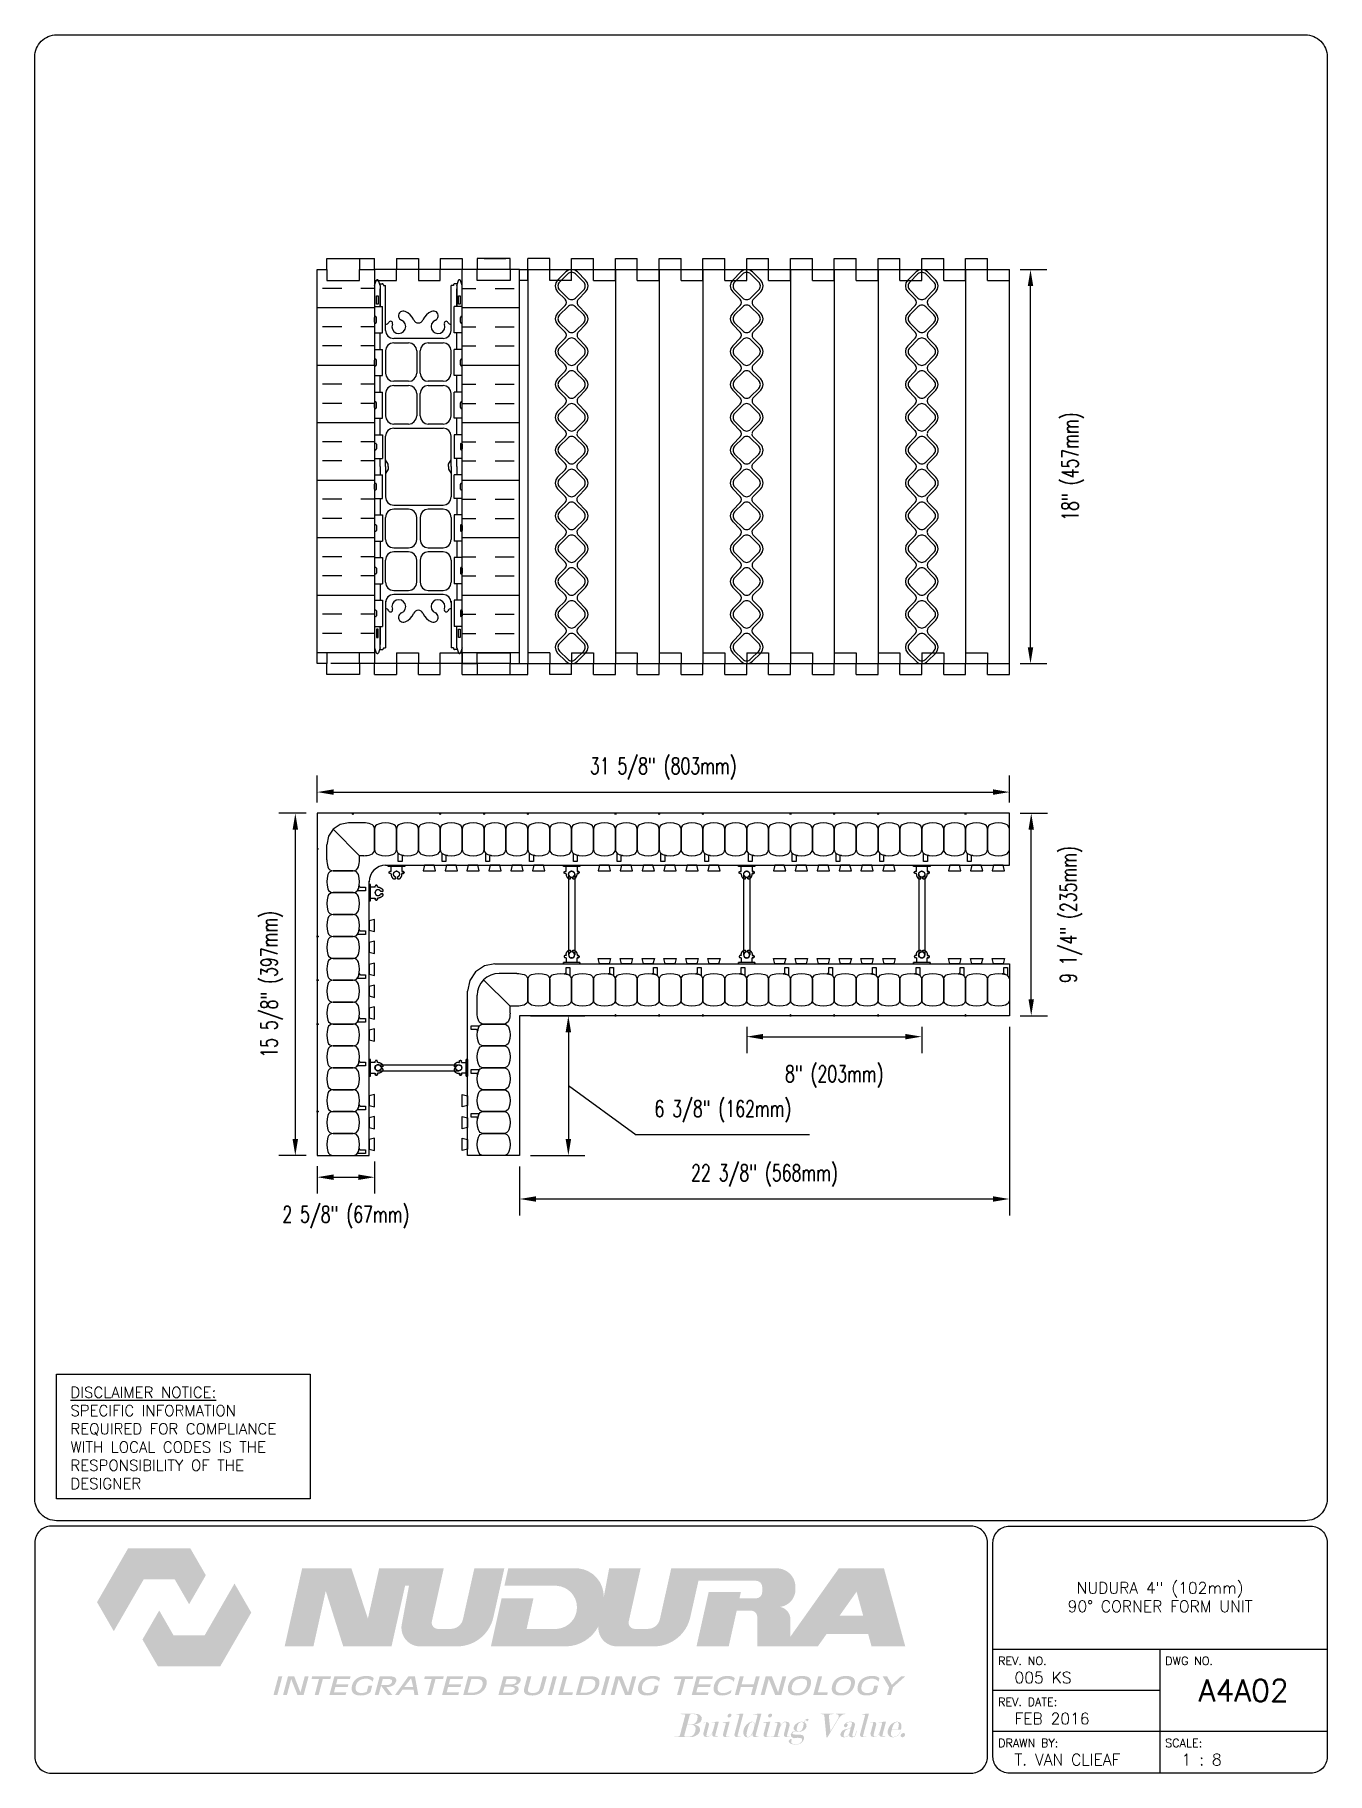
# Paper-space layout 'A4A02' of a CAD drawing. Header units: inches. Extents: x 0.42 to 7.8, y 0.49 to 10.41.
# The model-space entities are those that its viewports show. They can reach past a viewport. Long polylines and large blocks are cut down to what shows.
import ezdxf
from ezdxf.enums import TextEntityAlignment as Align

# ---------------------------------------------------------------- set-up
doc = ezdxf.new("R2010")
doc.units = ezdxf.units.IN
doc.header["$MEASUREMENT"] = 0
doc.linetypes.add('DASHED2', pattern=[0.375, 0.25, -0.125])
for name, color, linetype in [('HATCH', 12, 'Continuous'), ('line25', 2, 'Continuous'), ('LINE3', 3, 'Continuous'), ('LINE50', 5, 'Continuous'), ('LINE8', 8, 'Continuous'), ('LINE9', 9, 'Continuous'), ('LOGO', 7, 'Continuous'), ('TBK_LINE65', 3, 'Continuous'), ('TBK_TEXT', 4, 'Continuous'), ('TEXT', 4, 'Continuous')]:
    doc.layers.add(name, color=color, linetype=linetype)
doc.styles.add('DIM', font='romans.shx', dxfattribs={"width": 0.7})
doc.styles.add('ROMANS', font='romans.shx', dxfattribs={"height": 0.75})
doc.dimstyles.new('ext_8', dxfattribs={"dimscale": 8, "dimtxt": 0.09375, "dimasz": 0.09375, "dimexe": 0.09375, "dimexo": 0.0625, "dimgap": 0.0625, "dimtad": 1, "dimdec": 4, "dimzin": 3, "dimdsep": 46, "dimlunit": 4, "dimtxsty": 'DIM', "dimcen": 0.09, "dimdle": 0.09375, "dimclrt": 4, "dimadec": 0, "dimazin": 0, "dimtfac": 1, "dimtdec": 4, "dimtmove": 2, "dimatfit": 3, "dimfxl": 0, "dimfrac": 2, "dimtolj": 1, "dimtzin": 0, "dimarcsym": 0})

psp = doc.layouts.new('A4A02')

# ---------------------------------------------------------------- texts
at = {"layer": 'TBK_TEXT', "color": 7, "style": 'ROMANS'}
for s, p in [('REV. NO.', (5.9215, 1.107)), ('DWG NO.', (6.876, 1.107)), ('REV. DATE:', (5.9215, 0.8726)), ('DRAWN BY:', (5.9215, 0.6382)), ('SCALE:', (6.876, 0.6382))]:
    psp.add_text(s, height=0.04688, dxfattribs=at).set_placement(p)
at = {"layer": 'TEXT', "insert": (0.6237, 2.6948), "char_height": 0.0625, "width": 1.41371, "attachment_point": 1, "style": 'ROMANS'}
psp.add_mtext('{\\Fromans.shx|c1;\\LDISCLAIMER NOTICE:\\l\\PSPECIFIC INFORMATION REQUIRED FOR COMPLIANCE WITH LOCAL CODES IS THE RESPONSIBILITY OF THE DESIGNER}', dxfattribs=at)

msp = doc.modelspace()

# ---------------------------------------------------------------- texts
at = {"layer": 'TEXT', "color": 4, "insert": (158.07534, 50.43596), "char_height": 0.75, "attachment_point": 5, "style": 'DIM'}
msp.add_mtext('\\A1;6 3/8" (162mm)', dxfattribs=at)

# ---------------------------------------------------------------- blocks, each defined once
blk = doc.blocks.new('TITLEBLOCK-Tag')
at = {"style": 'ROMANS'}
for tag, height, p in [('TITLE_LINE_1', 0.065, (0.927, -0.1328)), ('TITLE_LINE_2', 0.065, (0.9294, -0.2258)), ('CENTRE-LINE-3', 0.065, (0.927, -0.3246)), ('TITLE_LINE_4', 0.065, (0.927, -0.4299)), ('TITLE_LINE_5', 0.065, (0.927, -0.526)), ('DWG', 0.125, (1.4043, -0.9102))]:
    blk.add_attdef(tag, text='', height=height, dxfattribs=at).set_placement(p, align=Align.MIDDLE_CENTER)
for tag, p in [('LATEST_REVISION', (0.0954, -0.8366)), ('REVISION_DATE', (0.0954, -1.071)), ('DRAWN_BY', (0.0954, -1.3053)), ('SCALE', (1.0499, -1.3053))]:
    blk.add_attdef(tag, text='', height=0.065, dxfattribs=at).set_placement(p, align=Align.MIDDLE_LEFT)
blk = doc.blocks.new('*D12')
at = {"layer": 'Defpoints', "color": 0}
for p in [(171.162, 65.018), (139.537, 64.049), (171.162, 64.049)]:
    blk.add_point(p, dxfattribs=at)
at = {"layer": 'TEXT', "color": 0, "lineweight": -2}
for p, q in [((139.537, 64.549), (139.537, 65.768)), ((171.162, 64.549), (171.162, 65.768)), ((140.287, 65.018), (170.412, 65.018))]:
    blk.add_line(p, q, dxfattribs=at)
at = {"layer": 'TEXT', "color": 0}
for points in [[(140.287, 65.143), (140.287, 64.893), (139.537, 65.018)], [(170.412, 65.143), (170.412, 64.893), (171.162, 65.018)]]:
    blk.add_solid(points, dxfattribs=at)
at = {"layer": 'TEXT', "color": 4, "insert": (155.35, 66.09), "char_height": 0.75, "attachment_point": 5, "style": 'DIM'}
blk.add_mtext('\\A1;31 5/8" (803mm)', dxfattribs=at)
blk = doc.blocks.new('*D13')
at = {"layer": 'Defpoints', "color": 0}
for p in [(159.162, 54.799), (167.162, 54.799), (167.162, 53.847)]:
    blk.add_point(p, dxfattribs=at)
at = {"layer": 'TEXT', "color": 0, "lineweight": -2}
for p, q in [((159.162, 54.299), (159.162, 53.097)), ((167.162, 54.299), (167.162, 53.097)), ((159.912, 53.847), (166.412, 53.847))]:
    blk.add_line(p, q, dxfattribs=at)
at = {"layer": 'TEXT', "color": 0}
for points in [[(159.912, 53.972), (159.912, 53.722), (159.162, 53.847)], [(166.412, 53.972), (166.412, 53.722), (167.162, 53.847)]]:
    blk.add_solid(points, dxfattribs=at)
at = {"layer": 'TEXT', "color": 4, "insert": (163.162, 52.025), "char_height": 0.75, "attachment_point": 5, "style": 'DIM'}
blk.add_mtext('\\A1;8" (203mm)', dxfattribs=at)
blk = doc.blocks.new('*D14')
at = {"layer": 'Defpoints', "color": 0}
for p in [(142.162, 48.645), (139.537, 48.426), (142.162, 47.428)]:
    blk.add_point(p, dxfattribs=at)
at = {"layer": 'TEXT', "color": 0, "lineweight": -2}
for p, q in [((139.537, 47.926), (139.537, 46.678)), ((142.162, 48.145), (142.162, 46.678)), ((140.287, 47.428), (141.412, 47.428))]:
    blk.add_line(p, q, dxfattribs=at)
at = {"layer": 'TEXT', "color": 0}
for points in [[(140.287, 47.553), (140.287, 47.303), (139.537, 47.428)], [(141.412, 47.553), (141.412, 47.303), (142.162, 47.428)]]:
    blk.add_solid(points, dxfattribs=at)
at = {"layer": 'TEXT', "color": 4, "insert": (140.85, 45.606), "char_height": 0.75, "attachment_point": 5, "style": 'DIM'}
blk.add_mtext('\\A1;2 5/8" (67mm) ', dxfattribs=at)
blk = doc.blocks.new('*D15')
at = {"layer": 'Defpoints', "color": 0}
for p in [(139.537, 64.049), (138.539, 48.424), (139.537, 48.424)]:
    blk.add_point(p, dxfattribs=at)
at = {"layer": 'TEXT', "color": 0, "lineweight": -2}
for p, q in [((139.037, 64.049), (137.789, 64.049)), ((138.539, 63.299), (138.539, 49.174)), ((139.037, 48.424), (137.789, 48.424))]:
    blk.add_line(p, q, dxfattribs=at)
at = {"layer": 'TEXT', "color": 0}
for points in [[(138.414, 63.299), (138.664, 63.299), (138.539, 64.049)], [(138.414, 49.174), (138.664, 49.174), (138.539, 48.424)]]:
    blk.add_solid(points, dxfattribs=at)
at = {"layer": 'TEXT', "color": 4, "insert": (137.468, 56.237), "char_height": 0.75, "attachment_point": 5, "rotation": 90, "style": 'DIM'}
blk.add_mtext('\\A1;15 5/8" (397mm)', dxfattribs=at)
blk = doc.blocks.new('*D16')
at = {"layer": 'Defpoints', "color": 0}
for p in [(171.162, 64.049), (172.161, 64.049), (171.162, 54.799)]:
    blk.add_point(p, dxfattribs=at)
at = {"layer": 'TEXT', "color": 0, "lineweight": -2}
for p, q in [((171.662, 64.049), (172.911, 64.049)), ((172.161, 55.549), (172.161, 63.299)), ((171.662, 54.799), (172.911, 54.799))]:
    blk.add_line(p, q, dxfattribs=at)
at = {"layer": 'TEXT', "color": 0}
for points in [[(172.036, 63.299), (172.286, 63.299), (172.161, 64.049)], [(172.036, 55.549), (172.286, 55.549), (172.161, 54.799)]]:
    blk.add_solid(points, dxfattribs=at)
at = {"layer": 'TEXT', "color": 4, "insert": (173.982, 59.424), "char_height": 0.75, "attachment_point": 5, "rotation": 90, "style": 'DIM'}
blk.add_mtext('\\A1;9 1/4" (235mm)', dxfattribs=at)
blk = doc.blocks.new('*D17')
at = {"layer": 'Defpoints', "color": 0}
for p in [(171.162, 88.884), (172.128, 88.884), (171.162, 70.884)]:
    blk.add_point(p, dxfattribs=at)
at = {"layer": 'TEXT', "color": 0, "lineweight": -2}
for p, q in [((171.662, 88.884), (172.878, 88.884)), ((172.128, 71.634), (172.128, 88.134)), ((171.662, 70.884), (172.878, 70.884))]:
    blk.add_line(p, q, dxfattribs=at)
at = {"layer": 'TEXT', "color": 0}
for points in [[(172.003, 88.134), (172.253, 88.134), (172.128, 88.884)], [(172.003, 71.634), (172.253, 71.634), (172.128, 70.884)]]:
    blk.add_solid(points, dxfattribs=at)
at = {"layer": 'TEXT', "color": 4, "insert": (174.066, 79.884), "char_height": 0.75, "attachment_point": 5, "rotation": 90, "style": 'DIM'}
blk.add_mtext('\\A1;18" (457mm)', dxfattribs=at)
blk = doc.blocks.new('WEB_4_CENTRE_TOP')
for p, q in [((3.688, 0.141), (0, 0.141)), ((3.688, -0.141), (0, -0.141))]:
    blk.add_line(p, q)
for centre in [(0, 0), (3.688, 0)]:
    blk.add_circle(centre, 0.141)
blk = doc.blocks.new('WEB_INSERT_FRONT')
for p, q in [((-0.265, 8.89), (-0.64, 8.515)), ((0.64, 8.515), (0.265, 8.89)), ((-0.64, 7.985), (-0.297, 7.641)), ((0.309, 7.653), (0.64, 7.985)), ((-0.297, 7.359), (-0.64, 7.015)), ((0.25, 7.512), (0.25, 7.488)), ((0.64, 7.015), (0.309, 7.347)), ((-0.64, 6.485), (-0.297, 6.141)), ((0.309, 6.153), (0.64, 6.485)), ((-0.297, 5.859), (-0.64, 5.515)), ((0.25, 6.012), (0.25, 5.988)), ((0.64, 5.515), (0.309, 5.847)), ((-0.64, 4.985), (-0.297, 4.641)), ((0.309, 4.653), (0.64, 4.985)), ((-0.297, 4.359), (-0.64, 4.015)), ((0.25, 4.512), (0.25, 4.488)), ((0.64, 4.015), (0.309, 4.347)), ((-0.297, 3.141), (-0.64, 3.485)), ((0.309, 3.153), (0.64, 3.485)), ((-0.297, 2.859), (-0.64, 2.515)), ((0.25, 3.012), (0.25, 2.988)), ((0.64, 2.515), (0.309, 2.847)), ((-0.64, 1.985), (-0.297, 1.641)), ((0.309, 1.653), (0.64, 1.985)), ((-0.297, 1.359), (-0.64, 1.015)), ((-0.64, 0.485), (-0.297, 0.141)), ((-0.297, -0.141), (-0.64, -0.485)), ((-0.64, -1.015), (-0.297, -1.359)), ((-0.297, -1.641), (-0.64, -1.985)), ((-0.64, -2.515), (-0.297, -2.859)), ((-0.297, -3.141), (-0.64, -3.485)), ((0.64, -3.485), (0.309, -3.153)), ((-0.64, -4.015), (-0.297, -4.359)), ((-0.297, -4.641), (-0.64, -4.985)), ((0.25, -4.488), (0.25, -4.512)), ((0.309, -4.347), (0.64, -4.015)), ((0.64, -4.985), (0.309, -4.653)), ((-0.64, -5.515), (-0.297, -5.859)), ((0.309, -5.847), (0.64, -5.515)), ((-0.297, -6.141), (-0.64, -6.485)), ((0.25, -5.988), (0.25, -6.012)), ((0.64, -6.485), (0.309, -6.153)), ((-0.64, -7.015), (-0.297, -7.359)), ((0.297, -7.359), (0.64, -7.015)), ((-0.297, -7.641), (-0.64, -7.985)), ((0.64, -7.985), (0.297, -7.641)), ((-0.64, -8.515), (-0.265, -8.89)), ((0.265, -8.89), (0.64, -8.515))]:
    blk.add_line(p, q)
for points in [[(-0.552, 8.073), (-0.177, 7.698, 0.414214), (0.177, 7.698), (0.552, 8.073, 0.414214), (0.552, 8.427), (0.177, 8.802, 0.414214), (-0.177, 8.802), (-0.552, 8.427, 0.414214)], [(-0.552, 6.573), (-0.177, 6.198, 0.414214), (0.177, 6.198), (0.552, 6.573, 0.414214), (0.552, 6.927), (0.177, 7.302, 0.414214), (-0.177, 7.302), (-0.552, 6.927, 0.414214)], [(-0.552, 5.073), (-0.177, 4.698, 0.414214), (0.177, 4.698), (0.552, 5.073, 0.414214), (0.552, 5.427), (0.177, 5.802, 0.414214), (-0.177, 5.802), (-0.552, 5.427, 0.414214)], [(-0.552, 3.573), (-0.177, 3.198, 0.414214), (0.177, 3.198), (0.552, 3.573, 0.414214), (0.552, 3.927), (0.177, 4.302, 0.414214), (-0.177, 4.302), (-0.552, 3.927, 0.414214)], [(-0.552, 3.573), (-0.177, 3.198, 0.414214), (0.177, 3.198), (0.552, 3.573, 0.414214), (0.552, 3.927), (0.177, 4.302, 0.414214), (-0.177, 4.302), (-0.552, 3.927, 0.414214)], [(-0.552, 2.073), (-0.177, 1.698, 0.414214), (0.177, 1.698), (0.552, 2.073, 0.414214), (0.552, 2.427), (0.177, 2.802, 0.414214), (-0.177, 2.802), (-0.552, 2.427, 0.414214)], [(-0.552, 0.573), (-0.177, 0.198, 0.414214), (0.177, 0.198), (0.552, 0.573, 0.414214), (0.552, 0.927), (0.177, 1.302, 0.414214), (-0.177, 1.302), (-0.552, 0.927, 0.414214)], [(-0.552, -0.927), (-0.177, -1.302, 0.414214), (0.177, -1.302), (0.552, -0.927, 0.414214), (0.552, -0.573), (0.177, -0.198, 0.414214), (-0.177, -0.198), (-0.552, -0.573, 0.414214)], [(-0.552, -2.427), (-0.177, -2.802, 0.414214), (0.177, -2.802), (0.552, -2.427, 0.414214), (0.552, -2.073), (0.177, -1.698, 0.414214), (-0.177, -1.698), (-0.552, -2.073, 0.414214)], [(-0.552, -3.927), (-0.177, -4.302, 0.414214), (0.177, -4.302), (0.552, -3.927, 0.414214), (0.552, -3.573), (0.177, -3.198, 0.414214), (-0.177, -3.198), (-0.552, -3.573, 0.414214)], [(-0.552, -5.427), (-0.177, -5.802, 0.414214), (0.177, -5.802), (0.552, -5.427, 0.414214), (0.552, -5.073), (0.177, -4.698, 0.414214), (-0.177, -4.698), (-0.552, -5.073, 0.414214)], [(-0.552, -6.927), (-0.177, -7.302, 0.414214), (0.177, -7.302), (0.552, -6.927, 0.414214), (0.552, -6.573), (0.177, -6.198, 0.414214), (-0.177, -6.198), (-0.552, -6.573, 0.414214)], [(-0.552, -8.427), (-0.177, -8.802, 0.414214), (0.177, -8.802), (0.552, -8.427, 0.414214), (0.552, -8.073), (0.177, -7.698, 0.414214), (-0.177, -7.698), (-0.552, -8.073, 0.414214)]]:
    blk.add_lwpolyline(points, format="xyb", close=True)
blk.add_lwpolyline([(0.25, -2.988, -0.198912), (0.309, -2.847), (0.64, -2.515, 0.414214), (0.64, -1.985), (0.309, -1.653, -0.198912), (0.25, -1.512), (0.25, -1.488, -0.198912), (0.309, -1.347), (0.64, -1.015, 0.414214), (0.64, -0.485), (0.309, -0.153, -0.198912), (0.25, -0.012), (0.25, 0.012, -0.198912), (0.309, 0.153), (0.64, 0.485, 0.414214), (0.64, 1.015), (0.309, 1.347, -0.198912), (0.25, 1.488)], format="xyb")
for centre, radius, start, end in [((0, 8.625), 0.375, 45, 135), ((-0.375, 8.25), 0.375, 135, 225), ((0.375, 8.25), 0.375, 315, 45), ((-0.438, 7.5), 0.2, 315, 45), ((0.45, 7.512), 0.2, 135, 180), ((0.45, 7.488), 0.2, 180, 225), ((-0.375, 6.75), 0.375, 135, 225), ((0.375, 6.75), 0.375, 315, 45), ((-0.438, 6), 0.2, 315, 45), ((0.45, 6.012), 0.2, 135, 180), ((0.45, 5.988), 0.2, 180, 225), ((-0.375, 5.25), 0.375, 135, 225), ((0.375, 5.25), 0.375, 315, 45), ((-0.375, 3.75), 0.375, 135, 225), ((-0.438, 4.5), 0.2, 315, 45), ((0.45, 4.512), 0.2, 135, 180), ((0.45, 4.488), 0.2, 180, 225), ((0.375, 3.75), 0.375, 315, 45), ((-0.375, 2.25), 0.375, 135, 225), ((-0.438, 3), 0.2, 315, 45), ((0.45, 3.012), 0.2, 135, 180), ((0.45, 2.988), 0.2, 180, 225), ((0.375, 2.25), 0.375, 315, 45), ((-0.438, 1.5), 0.2, 315, 45), ((0.45, 1.512), 0.2, 135, 180), ((-0.375, 0.75), 0.375, 135, 225), ((-0.438, 0), 0.2, 315, 45), ((-0.375, -0.75), 0.375, 135, 225), ((-0.438, -1.5), 0.2, 315, 45), ((-0.375, -2.25), 0.375, 135, 225), ((-0.438, -3), 0.2, 315, 45), ((0.45, -3.012), 0.2, 180, 225), ((-0.375, -3.75), 0.375, 135, 225), ((0.375, -3.75), 0.375, 315, 45), ((-0.438, -4.5), 0.2, 315, 45), ((0.45, -4.488), 0.2, 135, 180), ((0.45, -4.512), 0.2, 180, 225), ((-0.375, -5.25), 0.375, 135, 225), ((0.375, -5.25), 0.375, 315, 45), ((-0.438, -6), 0.2, 315, 45), ((0.45, -5.988), 0.2, 135, 180), ((0.45, -6.012), 0.2, 180, 225), ((-0.375, -6.75), 0.375, 135, 225), ((0.375, -6.75), 0.375, 315, 45), ((-0.438, -7.5), 0.2, 315, 45), ((0.438, -7.5), 0.2, 135, 225), ((-0.375, -8.25), 0.375, 135, 225), ((0.375, -8.25), 0.375, 315, 45), ((0, -8.625), 0.375, 225, 315)]:
    blk.add_arc(centre, radius, start, end)
blk = doc.blocks.new('Connector')
blk.add_point((0.271, 0))
at = {"layer": 'LINE9'}
for p, q in [((0, 0.375), (0, -0.375)), ((0.062, -0.375), (0.062, 0.375)), ((0.281, 0.25), (0.062, 0.25))]:
    blk.add_line(p, q, dxfattribs=at)
for points, weights in [([(0.007, 0.375), (0.004, 0.375), (0, 0.375)], [1, 0.972587069138, 0.950305488115]), ([(0.327, 0.343), (0.308, 0.343), (0.281, 0.317), (0.281, 0.297)], [1, 0.85355339, 0.85355339, 1]), ([(0.328, 0.343), (0.327, 0.343), (0.327, 0.343)], [1, 0.70710678, 1]), ([(0.375, 0.297), (0.375, 0.317), (0.348, 0.343), (0.329, 0.343)], [1, 0.85355339, 0.85355339, 1]), ([(0.406, 0.25), (0.546, 0.25), (0.619, 0.131)], [0.958404415409, 0.794674173519, 0.864651571113]), ([(0.619, 0.052), (0.612, 0.049), (0.604, 0.049)], [0.83615024178, 0.892081430621, 1]), ([(0, -0.375), (0.004, -0.375), (0.007, -0.375)], [0.950305488115, 0.972587069138, 1]), ([(0.281, -0.297), (0.281, -0.317), (0.308, -0.343), (0.327, -0.343)], [1, 0.85355339, 0.85355339, 1]), ([(0.327, -0.343), (0.281, -0.343), (0.281, -0.297)], [1, 0.70710678, 1]), ([(0.329, -0.343), (0.348, -0.343), (0.375, -0.317), (0.375, -0.297)], [1, 0.85355339, 0.85355339, 1]), ([(0.375, -0.297), (0.375, -0.343), (0.329, -0.343)], [1, 0.70710678, 1]), ([(0.619, -0.131), (0.546, -0.25), (0.406, -0.25)], [0.864651574428, 0.794674169686, 0.958404415195]), ([(0.604, -0.049), (0.612, -0.049), (0.619, -0.052)], [1, 0.89208144177, 0.836150253337])]:
    blk.add_rational_spline(points, weights, degree=2, dxfattribs=at)
for points, degree in [([(0, 0.375), (0.002, 0.375), (0.005, 0.375), (0.007, 0.375)], 3), ([(0.007, 0.375), (0.021, 0.375), (0.051, 0.375), (0.062, 0.375), (0.062, 0.375)], 3), ([(0.281, 0.25), (0.281, 0.297)], 1), ([(0.327, 0.343), (0.327, 0.343), (0.328, 0.343), (0.328, 0.343)], 3), ([(0.328, 0.343), (0.329, 0.343), (0.329, 0.343), (0.329, 0.343)], 3), ([(0.375, 0.25), (0.375, 0.297)], 1), ([(0.406, 0.25), (0.375, 0.25)], 1), ([(0.406, 0.25), (0.406, 0.25)], 1), ([(0.406, 0.25), (0.406, 0.25)], 1), ([(0.406, 0.25), (0.406, 0.25)], 1), ([(0.406, 0.25), (0.406, 0.25)], 1), ([(0.406, 0.25), (0.406, 0.25)], 1), ([(0.406, 0.25), (0.406, 0.25)], 1), ([(0.406, 0.25), (0.406, 0.25)], 1), ([(0.406, 0.25), (0.406, 0.25)], 1), ([(0.406, 0.25), (0.406, 0.25)], 1), ([(0.406, 0.25), (0.406, 0.25)], 1), ([(0.406, 0.25), (0.406, 0.25)], 1), ([(0.406, 0.25), (0.406, 0.25)], 1), ([(0.406, 0.25), (0.406, 0.25)], 1), ([(0.406, 0.25), (0.406, 0.25)], 1), ([(0.406, 0.25), (0.406, 0.25)], 1), ([(0.406, 0.25), (0.406, 0.25)], 1), ([(0.406, 0.25), (0.406, 0.25)], 1), ([(0.406, 0.25), (0.406, 0.25)], 1), ([(0.406, 0.25), (0.406, 0.25)], 1), ([(0.406, 0.25), (0.406, 0.25)], 1), ([(0.406, 0.25), (0.406, 0.25)], 1), ([(0.406, 0.25), (0.406, 0.25)], 1), ([(0.406, 0.25), (0.406, 0.25)], 1), ([(0.406, 0.25), (0.406, 0.25)], 1), ([(0.604, 0.049), (0.532, 0.049)], 1), ([(0.532, 0.049), (0.532, 0.049)], 1), ([(0.532, 0.049), (0.532, 0.049)], 1), ([(0.532, 0.049), (0.532, 0.049)], 1), ([(0.532, 0.049), (0.532, 0.049)], 1), ([(0.532, 0.049), (0.532, 0.049)], 1), ([(0.532, 0.049), (0.532, 0.049)], 1), ([(0.532, 0.049), (0.532, 0.049)], 1), ([(0.532, 0.049), (0.532, 0.049)], 1), ([(0.532, 0.049), (0.532, 0.049)], 1), ([(0.532, 0.049), (0.532, 0.049)], 1), ([(0.604, 0.049), (0.609, 0.049), (0.614, 0.05), (0.619, 0.052)], 3), ([(0.604, 0.049), (0.604, 0.049)], 1), ([(0.604, 0.049), (0.604, 0.049)], 1), ([(0.604, 0.049), (0.604, 0.049)], 1), ([(0.604, 0.049), (0.604, 0.049)], 1), ([(0.619, 0.131), (0.619, 0.052)], 1), ([(0.619, 0.131), (0.619, 0.131)], 1), ([(0.619, 0.131), (0.619, 0.131)], 1), ([(0.619, 0.131), (0.619, 0.131)], 1), ([(0.619, 0.131), (0.619, 0.131)], 1), ([(0.007, -0.375), (0.005, -0.375), (0.002, -0.375), (0, -0.375)], 3), ([(0.062, -0.375), (0.062, -0.375), (0.051, -0.375), (0.021, -0.375), (0.007, -0.375)], 3), ([(0.062, -0.25), (0.281, -0.25)], 1), ([(0.281, -0.297), (0.281, -0.25)], 1), ([(0.281, -0.25), (0.281, -0.297)], 1), ([(0.328, -0.343), (0.328, -0.343), (0.327, -0.343), (0.327, -0.343)], 3), ([(0.329, -0.343), (0.329, -0.343), (0.329, -0.343), (0.328, -0.343)], 3), ([(0.375, -0.25), (0.375, -0.297)], 1), ([(0.375, -0.297), (0.375, -0.25)], 1), ([(0.406, -0.25), (0.375, -0.25)], 1), ([(0.406, -0.25), (0.406, -0.25)], 1), ([(0.406, -0.25), (0.406, -0.25)], 1), ([(0.406, -0.25), (0.406, -0.25)], 1), ([(0.406, -0.25), (0.406, -0.25)], 1), ([(0.406, -0.25), (0.406, -0.25)], 1), ([(0.406, -0.25), (0.406, -0.25)], 1), ([(0.406, -0.25), (0.406, -0.25)], 1), ([(0.406, -0.25), (0.406, -0.25)], 1), ([(0.406, -0.25), (0.406, -0.25)], 1), ([(0.406, -0.25), (0.406, -0.25)], 1), ([(0.406, -0.25), (0.406, -0.25)], 1), ([(0.532, -0.049), (0.604, -0.049)], 1), ([(0.604, -0.049), (0.58, -0.049), (0.556, -0.049), (0.532, -0.049)], 3), ([(0.532, -0.049), (0.532, -0.049)], 1), ([(0.532, -0.049), (0.532, -0.049)], 1), ([(0.532, -0.049), (0.532, -0.049)], 1), ([(0.532, -0.049), (0.532, -0.049)], 1), ([(0.619, -0.052), (0.614, -0.05), (0.609, -0.049), (0.604, -0.049)], 3), ([(0.604, -0.049), (0.604, -0.049)], 1), ([(0.604, -0.049), (0.604, -0.049)], 1), ([(0.604, -0.049), (0.604, -0.049)], 1), ([(0.604, -0.049), (0.604, -0.049)], 1), ([(0.604, -0.049), (0.604, -0.049)], 1), ([(0.604, -0.049), (0.604, -0.049)], 1), ([(0.604, -0.049), (0.604, -0.049)], 1), ([(0.604, -0.049), (0.604, -0.049)], 1), ([(0.619, -0.052), (0.619, -0.131)], 1), ([(0.619, -0.131), (0.619, -0.131)], 1), ([(0.619, -0.131), (0.619, -0.131)], 1), ([(0.619, -0.131), (0.619, -0.131)], 1), ([(0.619, -0.131), (0.619, -0.131)], 1)]:
    blk.add_open_spline(points, degree=degree, dxfattribs=at)
for points, weights, knots in [([(0.062, 0.375), (0.062, 0.375), (0.046, 0.375), (0.03, 0.375), (0.007, 0.375)], [0.868718858569, 0.861102746415, 1, 0.861102734288, 0.868718859898], [0, 0, 0, 0.5, 0.5, 1, 1, 1]), ([(0.532, 0.049), (0.472, 0.203), (0.333, 0.113), (0.157, 0), (0.333, -0.113), (0.472, -0.203), (0.532, -0.049)], [0.899508922286, 0.599718215298, 1, 0.54226024, 1, 0.599718224335, 0.899508908749], [0, 0, 0, 0.318112, 0.318112, 0.681888, 0.681888, 1, 1, 1]), ([(0.007, -0.375), (0.03, -0.375), (0.046, -0.375), (0.062, -0.375), (0.062, -0.375)], [0.868718859319, 0.861102739573, 1, 0.861102742958, 0.868718858948], [0, 0, 0, 0.5, 0.5, 1, 1, 1])]:
    blk.add_rational_spline(points, weights, degree=2, knots=knots, dxfattribs=at)
blk = doc.blocks.new('*D18')
at = {"layer": 'Defpoints', "color": 0}
for p in [(171.162, 54.799), (148.787, 48.424), (171.162, 46.433)]:
    blk.add_point(p, dxfattribs=at)
at = {"layer": 'TEXT', "color": 0, "lineweight": -2}
for p, q in [((171.162, 54.299), (171.162, 45.683)), ((148.787, 47.924), (148.787, 45.683)), ((149.537, 46.433), (170.412, 46.433))]:
    blk.add_line(p, q, dxfattribs=at)
at = {"layer": 'TEXT', "color": 0}
for points in [[(149.537, 46.558), (149.537, 46.308), (148.787, 46.433)], [(170.412, 46.558), (170.412, 46.308), (171.162, 46.433)]]:
    blk.add_solid(points, dxfattribs=at)
at = {"layer": 'TEXT', "color": 4, "insert": (159.975, 47.504), "char_height": 0.75, "attachment_point": 5, "style": 'DIM'}
blk.add_mtext('\\A1;22 3/8" (568mm)', dxfattribs=at)

# ---------------------------------------------------------------- dimensions: what is measured, and where the dimension line sits
at = {"layer": 'TEXT'}
for base, p1, p2, text, picture, middle in [((172.12842, 88.88416), (171.1621, 70.88416), (171.1621, 88.88416), '18" (457mm)', '*D17', (174.06592, 79.88416)), ((172.16084, 64.04931), (171.1621, 54.79931), (171.1621, 64.04931), '9 1/4" (235mm)', '*D16', (173.98227, 59.42431))]:
    dim = msp.add_linear_dim(base=base, p1=p1, p2=p2, angle=90, text=text, dimstyle='ext_8', dxfattribs=at)
    dim.commit()
    dim.dimension.update_dxf_attribs({"geometry": picture, "text_midpoint": middle, "dimtype": 160})
for base, p1, p2, text, picture, middle in [((171.1621, 65.01828), (139.5371, 64.04931), (171.1621, 64.04931), '31 5/8" (803mm)', '*D12', (155.3496, 66.08971)), ((171.1621, 46.43292), (148.7871, 48.42431), (171.1621, 54.79931), '22 3/8" (568mm)', '*D18', (159.9746, 47.50435))]:
    dim = msp.add_linear_dim(base=base, p1=p1, p2=p2, text=text, dimstyle='ext_8', dxfattribs=at)
    dim.commit()
    dim.dimension.update_dxf_attribs({"geometry": picture, "text_midpoint": middle})
dim = msp.add_linear_dim(base=(138.53944, 48.42431), p1=(139.5371, 64.04931), p2=(139.5371, 48.42431), angle=90, text='15 5/8" (397mm)', dimstyle='ext_8', dxfattribs=at)
dim.commit()
dim.dimension.update_dxf_attribs({"geometry": '*D15', "text_midpoint": (137.46801, 56.23681)})
for base, p1, p2, text, picture, middle in [((167.1621, 53.84668), (159.1621, 54.79931), (167.1621, 54.79931), '8" (203mm)', '*D13', (163.1621, 52.02525)), ((142.1621, 47.4276), (139.5371, 48.42595), (142.1621, 48.64479), '2 5/8" (67mm) ', '*D14', (140.8496, 45.60617))]:
    dim = msp.add_linear_dim(base=base, p1=p1, p2=p2, text=text, dimstyle='ext_8', dxfattribs=at)
    dim.commit()
    dim.dimension.update_dxf_attribs({"geometry": picture, "text_midpoint": middle, "dimtype": 160})

# ---------------------------------------------------------------- hatches: boundary and pattern name
at = {"layer": 'HATCH'}
h = msp.add_hatch(dxfattribs=at)
h.set_pattern_fill('INSUL', color=256, scale=7, style=0)
h.set_pattern_definition([(180, (144.162, 76.6417), (0, 2.625), []), (180, (144.162, 77.5167), (0, 2.625), [0.875, -0.875]), (180, (144.162, 78.3917), (0, 2.625), [0.875, -0.875])])
h.paths.add_polyline_path([(139.5371, 88.88416), (139.9746, 88.88416), (139.9746, 88.38416), (141.4746, 88.38416), (141.4746, 88.88416), (142.1621, 88.88416), (142.1621, 70.88416), (141.4746, 70.88416), (141.4746, 71.38416), (139.9746, 71.38416), (139.9746, 70.88416), (139.5371, 70.88416)])
h = msp.add_hatch(dxfattribs=at)
h.set_pattern_fill('INSUL', color=256, scale=7, style=0)
h.set_pattern_definition([(0, (144.162, 76.6417), (0, 2.625), []), (0, (144.162, 77.5167), (0, 2.625), [0.875, -0.875]), (0, (144.162, 78.3917), (0, 2.625), [0.875, -0.875])])
h.paths.add_polyline_path([(146.1621, 70.88416), (146.8496, 70.88416), (146.8496, 71.38416), (148.3496, 71.38416), (148.3496, 70.88416), (148.7871, 70.88416), (148.7871, 88.88416), (148.3496, 88.88416), (148.3496, 88.38416), (146.8496, 88.38416), (146.8496, 88.88416), (146.1621, 88.88416)])

# ---------------------------------------------------------------- linework, layer by layer
for p, q in [((148.3496, 88.88416), (142.1621, 88.88416)), ((148.3496, 70.88416), (140.1621, 70.88416))]:
    msp.add_line(p, q, dxfattribs=at)
at = {"layer": 'line25'}
for p, q in [((142.1621, 88.88416), (142.1621, 70.88416)), ((146.1621, 70.88416), (146.1621, 88.88416)), ((149.1621, 88.88416), (149.1621, 70.88416)), ((153.1621, 88.88416), (153.1621, 70.88416)), ((155.1621, 88.88416), (155.1621, 70.88416)), ((157.1621, 88.88416), (157.1621, 70.88416)), ((161.1621, 88.88416), (161.1621, 70.88416)), ((163.1621, 88.88416), (163.1621, 70.88416)), ((165.1621, 88.88416), (165.1621, 70.88416)), ((169.1621, 88.88416), (169.1621, 70.88416)), ((142.1621, 87.18916), (142.52705, 87.18916)), ((142.52705, 85.98916), (142.52705, 87.18916)), ((145.79714, 85.98916), (145.79714, 87.18916)), ((146.1621, 87.18916), (145.79714, 87.18916)), ((142.1621, 85.98916), (142.52705, 85.98916)), ((146.1621, 85.98916), (145.79714, 85.98916)), ((142.1621, 85.23916), (142.52705, 85.23916)), ((142.52705, 84.03916), (142.52705, 85.23916)), ((145.79714, 84.03916), (145.79714, 85.23916)), ((146.1621, 85.23916), (145.79714, 85.23916)), ((142.1621, 84.03916), (142.52705, 84.03916)), ((146.1621, 84.03916), (145.79714, 84.03916)), ((142.1621, 83.28916), (142.52705, 83.28916)), ((142.52705, 82.08916), (142.52705, 83.28916)), ((145.79714, 82.08916), (145.79714, 83.28916)), ((146.1621, 83.28916), (145.79714, 83.28916)), ((142.1621, 82.08916), (142.52705, 82.08916)), ((146.1621, 82.08916), (145.79714, 82.08916)), ((142.1621, 81.33916), (142.52705, 81.33916)), ((142.52705, 81.33916), (142.52705, 80.25916)), ((145.79714, 81.33916), (145.79714, 80.25916)), ((146.1621, 81.33916), (145.79714, 81.33916)), ((142.1621, 80.25916), (142.52705, 80.25916)), ((146.1621, 80.25916), (145.79714, 80.25916)), ((142.1621, 79.50916), (142.52705, 79.50916)), ((142.52705, 78.42916), (142.52705, 79.50916)), ((145.79714, 78.42916), (145.79714, 79.50916)), ((146.1621, 79.50916), (145.79714, 79.50916)), ((142.1621, 78.42916), (142.52705, 78.42916)), ((146.1621, 78.42916), (145.79714, 78.42916)), ((142.1621, 77.67916), (142.52705, 77.67916)), ((142.52705, 77.67916), (142.52705, 76.47916)), ((145.79714, 77.67916), (145.79714, 76.47916)), ((146.1621, 77.67916), (145.79714, 77.67916)), ((142.1621, 76.47916), (142.52705, 76.47916)), ((146.1621, 76.47916), (145.79714, 76.47916)), ((142.1621, 75.72916), (142.52705, 75.72916)), ((142.52705, 75.72916), (142.52705, 74.52916)), ((145.79714, 75.72916), (145.79714, 74.52916)), ((146.1621, 75.72916), (145.79714, 75.72916)), ((142.1621, 74.52916), (142.52705, 74.52916)), ((146.1621, 74.52916), (145.79714, 74.52916)), ((142.1621, 73.77916), (142.52705, 73.77916)), ((142.52705, 73.77916), (142.52705, 72.57916)), ((145.79714, 73.77916), (145.79714, 72.57916)), ((146.1621, 73.77916), (145.79714, 73.77916)), ((142.1621, 72.57916), (142.52705, 72.57916)), ((146.1621, 72.57916), (145.79714, 72.57916)), ((142.6621, 61.67431), (171.1621, 61.67431)), ((141.9121, 48.42431), (141.9121, 60.94375)), ((147.6621, 57.17431), (171.1621, 57.17431)), ((146.4121, 48.42431), (146.4121, 55.92431))]:
    msp.add_line(p, q, dxfattribs=at)
for points in [[(144.44326, 61.67431), (144.38093, 61.42431), (144.94326, 61.42431), (144.88093, 61.67431)], [(145.44326, 61.67431), (145.38093, 61.42431), (145.94326, 61.42431), (145.88093, 61.67431)], [(146.44326, 61.67431), (146.38093, 61.42431), (146.94326, 61.42431), (146.88093, 61.67431)], [(147.44326, 61.67431), (147.38093, 61.42431), (147.94326, 61.42431), (147.88093, 61.67431)], [(148.44326, 61.67431), (148.38093, 61.42431), (148.94326, 61.42431), (148.88093, 61.67431)], [(149.44326, 61.67431), (149.38093, 61.42431), (149.94326, 61.42431), (149.88093, 61.67431)], [(152.44326, 61.67431), (152.38093, 61.42431), (152.94326, 61.42431), (152.88093, 61.67431)], [(153.44326, 61.67431), (153.38093, 61.42431), (153.94326, 61.42431), (153.88093, 61.67431)], [(154.44326, 61.67431), (154.38093, 61.42431), (154.94326, 61.42431), (154.88093, 61.67431)], [(155.44326, 61.67431), (155.38093, 61.42431), (155.94326, 61.42431), (155.88093, 61.67431)], [(156.44326, 61.67431), (156.38093, 61.42431), (156.94326, 61.42431), (156.88093, 61.67431)], [(157.44326, 61.67431), (157.38093, 61.42431), (157.94326, 61.42431), (157.88093, 61.67431)], [(160.44326, 61.67431), (160.38093, 61.42431), (160.94326, 61.42431), (160.88093, 61.67431)], [(161.44326, 61.67431), (161.38093, 61.42431), (161.94326, 61.42431), (161.88093, 61.67431)], [(162.44326, 61.67431), (162.38093, 61.42431), (162.94326, 61.42431), (162.88093, 61.67431)], [(163.44326, 61.67431), (163.38093, 61.42431), (163.94326, 61.42431), (163.88093, 61.67431)], [(164.44326, 61.67431), (164.38093, 61.42431), (164.94326, 61.42431), (164.88093, 61.67431)], [(165.44326, 61.67431), (165.38093, 61.42431), (165.94326, 61.42431), (165.88093, 61.67431)], [(168.44326, 61.67431), (168.38093, 61.42431), (168.94326, 61.42431), (168.88093, 61.67431)], [(169.44326, 61.67431), (169.38093, 61.42431), (169.94326, 61.42431), (169.88093, 61.67431)], [(170.44326, 61.67431), (170.38093, 61.42431), (170.94326, 61.42431), (170.88093, 61.67431)], [(141.9121, 58.70547), (142.1621, 58.64314), (142.1621, 59.20547), (141.9121, 59.14314)], [(141.9121, 57.70547), (142.1621, 57.64314), (142.1621, 58.20547), (141.9121, 58.14314)], [(141.9121, 56.70547), (142.1621, 56.64314), (142.1621, 57.20547), (141.9121, 57.14314)], [(152.44326, 57.17431), (152.38093, 57.42431), (152.94326, 57.42431), (152.88093, 57.17431)], [(153.44326, 57.17431), (153.38093, 57.42431), (153.94326, 57.42431), (153.88093, 57.17431)], [(154.44326, 57.17431), (154.38093, 57.42431), (154.94326, 57.42431), (154.88093, 57.17431)], [(155.44326, 57.17431), (155.38093, 57.42431), (155.94326, 57.42431), (155.88093, 57.17431)], [(156.44326, 57.17431), (156.38093, 57.42431), (156.94326, 57.42431), (156.88093, 57.17431)], [(157.44326, 57.17431), (157.38093, 57.42431), (157.94326, 57.42431), (157.88093, 57.17431)], [(160.44326, 57.17431), (160.38093, 57.42431), (160.94326, 57.42431), (160.88093, 57.17431)], [(161.44326, 57.17431), (161.38093, 57.42431), (161.94326, 57.42431), (161.88093, 57.17431)], [(162.44326, 57.17431), (162.38093, 57.42431), (162.94326, 57.42431), (162.88093, 57.17431)], [(163.44326, 57.17431), (163.38093, 57.42431), (163.94326, 57.42431), (163.88093, 57.17431)], [(164.44326, 57.17431), (164.38093, 57.42431), (164.94326, 57.42431), (164.88093, 57.17431)], [(165.44326, 57.17431), (165.38093, 57.42431), (165.94326, 57.42431), (165.88093, 57.17431)], [(168.44326, 57.17431), (168.38093, 57.42431), (168.94326, 57.42431), (168.88093, 57.17431)], [(169.44326, 57.17431), (169.38093, 57.42431), (169.94326, 57.42431), (169.88093, 57.17431)], [(170.44326, 57.17431), (170.38093, 57.42431), (170.94326, 57.42431), (170.88093, 57.17431)], [(141.9121, 55.70547), (142.1621, 55.64314), (142.1621, 56.20547), (141.9121, 56.14314)], [(141.9121, 54.70547), (142.1621, 54.64314), (142.1621, 55.20547), (141.9121, 55.14314)], [(141.9121, 53.70547), (142.1621, 53.64314), (142.1621, 54.20547), (141.9121, 54.14314)], [(141.9121, 50.70547), (142.1621, 50.64314), (142.1621, 51.20547), (141.9121, 51.14314)], [(146.4121, 50.70547), (146.1621, 50.64314), (146.1621, 51.20547), (146.4121, 51.14314)], [(141.9121, 49.70547), (142.1621, 49.64314), (142.1621, 50.20547), (141.9121, 50.14314)], [(146.4121, 49.70547), (146.1621, 49.64314), (146.1621, 50.20547), (146.4121, 50.14314)], [(141.9121, 48.70547), (142.1621, 48.64314), (142.1621, 49.20547), (141.9121, 49.14314)], [(146.4121, 48.70547), (146.1621, 48.64314), (146.1621, 49.20547), (146.4121, 49.14314)]]:
    msp.add_lwpolyline(points, close=True, dxfattribs=at)
for centre, radius, start in [((142.66185, 60.92431), 0.75, 89.9807463), ((147.6621, 55.92431), 1.25, 90)]:
    msp.add_arc(centre, radius, start, 180, dxfattribs=at)
at = {"layer": 'LINE50'}
for p, q in [((139.5371, 70.88416), (139.5371, 88.88416)), ((148.7871, 88.88416), (171.1621, 88.88416)), ((148.7871, 70.88416), (148.7871, 88.88416)), ((171.1621, 70.88416), (171.1621, 88.88416)), ((148.7871, 70.88416), (171.1621, 70.88416)), ((171.1621, 64.04931), (139.5371, 64.04931)), ((139.5371, 64.04931), (139.5371, 48.42431)), ((171.1621, 61.67431), (171.1621, 64.04931)), ((171.1621, 57.17431), (171.1621, 54.79931)), ((171.1621, 54.79931), (148.7871, 54.79931)), ((148.7871, 54.79931), (148.7871, 48.42431)), ((139.5371, 48.42431), (141.9121, 48.42431)), ((148.7871, 48.42431), (146.4121, 48.42431))]:
    msp.add_line(p, q, dxfattribs=at)
for points in [[(139.5371, 88.88416), (139.9746, 88.88416), (139.9746, 89.38416), (141.4746, 89.38416), (141.4746, 88.88416), (142.1621, 88.88416)], [(148.7871, 88.88416), (148.3496, 88.88416), (148.3496, 89.38416), (146.8496, 89.38416), (146.8496, 88.88416), (146.1621, 88.88416)], [(142.1621, 70.88416), (141.4746, 70.88416), (141.4746, 71.38416), (139.9746, 71.38416), (139.9746, 70.88416), (139.5371, 70.88416)], [(146.1621, 70.88416), (146.8496, 70.88416), (146.8496, 71.38416), (148.3496, 71.38416), (148.3496, 70.88416), (148.7871, 70.88416)]]:
    msp.add_lwpolyline(points, dxfattribs=at)
at = {"layer": 'LINE8'}
for p, q in [((141.4746, 89.38416), (142.1621, 89.38416)), ((142.1621, 88.88416), (142.1621, 89.38416)), ((143.1621, 89.38416), (143.1621, 88.88416)), ((143.1621, 89.38416), (144.1621, 89.38416)), ((144.1621, 89.38416), (144.1621, 88.88416)), ((145.1621, 89.38416), (145.1621, 88.88416)), ((145.1621, 89.38416), (146.1621, 89.38416)), ((146.1621, 89.38416), (146.1621, 88.88416)), ((147.1621, 89.38416), (148.1621, 89.38416)), ((142.1621, 70.38416), (142.1621, 70.88416)), ((143.1621, 70.88416), (143.1621, 70.38416)), ((144.1621, 70.38416), (144.1621, 70.88416)), ((145.1621, 70.38416), (145.1621, 70.88416)), ((146.1621, 71.38416), (146.1621, 70.88416)), ((146.1621, 71.38416), (146.1621, 70.88416)), ((146.1621, 70.38416), (146.1621, 70.88416)), ((147.1621, 71.38416), (148.1621, 71.38416)), ((142.1621, 70.38416), (143.1621, 70.38416)), ((144.1621, 70.38416), (145.1621, 70.38416)), ((146.1621, 70.38416), (146.8496, 70.38416)), ((148.3496, 70.38416), (149.1621, 70.38416))]:
    msp.add_line(p, q, dxfattribs=at)
at = {"layer": 'LINE8', "linetype": 'DASHED2', "ltscale": 0.15}
for p, q in [((142.1621, 88.38416), (143.1621, 88.38416)), ((143.1621, 88.38416), (143.1621, 88.88416)), ((144.1621, 88.88416), (144.1621, 88.38416)), ((144.1621, 88.38416), (145.1621, 88.38416)), ((145.1621, 88.38416), (145.1621, 88.88416)), ((143.1621, 71.38416), (144.1621, 71.38416)), ((143.1621, 71.38416), (143.1621, 70.88416)), ((144.1621, 71.38416), (144.1621, 70.88416)), ((145.1621, 71.38416), (146.1621, 71.38416)), ((145.1621, 70.88416), (145.1621, 71.38416))]:
    msp.add_line(p, q, dxfattribs=at)
at = {"layer": 'LINE9'}
for p, q in [((150.1621, 89.38416), (149.1621, 89.38416)), ((149.1621, 88.88416), (149.1621, 89.38416)), ((150.1621, 88.88416), (150.1621, 89.38416)), ((151.1621, 89.38416), (152.1621, 89.38416)), ((151.1621, 88.88416), (151.1621, 89.38416)), ((152.1621, 88.88416), (152.1621, 89.38416)), ((153.1621, 88.88416), (153.1621, 89.38416)), ((153.1621, 89.38416), (154.1621, 89.38416)), ((154.1621, 88.88416), (154.1621, 89.38416)), ((155.1621, 88.88416), (155.1621, 89.38416)), ((155.1621, 89.38416), (156.1621, 89.38416)), ((156.1621, 88.88416), (156.1621, 89.38416)), ((157.1621, 88.88416), (157.1621, 89.38416)), ((157.1621, 89.38416), (158.1621, 89.38416)), ((158.1621, 88.88416), (158.1621, 89.38416)), ((159.1621, 88.88416), (159.1621, 89.38416)), ((159.1621, 89.38416), (160.1621, 89.38416)), ((160.1621, 88.88416), (160.1621, 89.38416)), ((161.1621, 88.88416), (161.1621, 89.38416)), ((161.1621, 89.38416), (162.1621, 89.38416)), ((162.1621, 88.88416), (162.1621, 89.38416)), ((163.1621, 88.88416), (163.1621, 89.38416)), ((163.1621, 89.38416), (164.1621, 89.38416)), ((164.1621, 88.88416), (164.1621, 89.38416)), ((165.1621, 88.88416), (165.1621, 89.38416)), ((165.1621, 89.38416), (166.1621, 89.38416)), ((166.1621, 88.88416), (166.1621, 89.38416)), ((167.1621, 89.38416), (168.1621, 89.38416)), ((167.1621, 88.88416), (167.1621, 89.38416)), ((168.1621, 88.88416), (168.1621, 89.38416)), ((169.1621, 89.38416), (170.1621, 89.38416)), ((169.1621, 88.88416), (169.1621, 89.38416)), ((170.1621, 88.88416), (170.1621, 89.38416)), ((142.1621, 88.15543), (142.2371, 88.38543)), ((142.4121, 88.15543), (142.3371, 88.38543)), ((142.38601, 88.23543), (142.5121, 88.23543)), ((142.4121, 88.15543), (142.4121, 87.18916)), ((142.5621, 88.18543), (142.5621, 88.15543)), ((142.5621, 88.18543), (142.5621, 88.18543)), ((142.5621, 88.15543), (142.6621, 88.15543)), ((142.6621, 86.10416), (142.6621, 88.15543)), ((145.6621, 86.10416), (145.6621, 88.15543)), ((145.7621, 88.15543), (145.6621, 88.15543)), ((145.7621, 88.18543), (145.7621, 88.18543)), ((145.7621, 88.18543), (145.7621, 88.15543)), ((145.93818, 88.23543), (145.8121, 88.23543)), ((145.9121, 88.15543), (145.9871, 88.38543)), ((145.9121, 88.15543), (145.9121, 87.18916)), ((146.1621, 88.15543), (146.0871, 88.38543)), ((149.1621, 88.38416), (148.7871, 88.38416)), ((149.1621, 88.38416), (149.1621, 88.88416)), ((142.1621, 86.47916), (142.1621, 86.69916)), ((142.1621, 86.64416), (142.1621, 86.64416)), ((142.2021, 86.73916), (142.2021, 86.73916)), ((142.2421, 86.47916), (142.2421, 86.69916)), ((146.08209, 86.47916), (146.08209, 86.69916)), ((146.12209, 86.73916), (146.12209, 86.73916)), ((146.16209, 86.47916), (146.16209, 86.69916)), ((146.1621, 86.64416), (146.16209, 86.64416)), ((142.1621, 86.53416), (142.1621, 86.53416)), ((142.2021, 86.43916), (142.2021, 86.43916)), ((146.12209, 86.43916), (146.12209, 86.43916)), ((146.1621, 86.53416), (146.16209, 86.53416)), ((142.6621, 85.16666), (142.6621, 84.84541)), ((145.2871, 85.72916), (143.0371, 85.72916)), ((143.0371, 85.54166), (143.71085, 85.54166)), ((144.08585, 85.16666), (144.08585, 84.15416)), ((144.23835, 84.15416), (144.23835, 85.16666)), ((144.61335, 85.54166), (145.2871, 85.54166)), ((145.6621, 84.15416), (145.6621, 85.16666)), ((142.1621, 84.52916), (142.1621, 84.74916)), ((142.1621, 84.69416), (142.1621, 84.69416)), ((142.1621, 84.58416), (142.1621, 84.58416)), ((142.2021, 84.78916), (142.2021, 84.78916)), ((142.2021, 84.48916), (142.2021, 84.48916)), ((142.2421, 84.52916), (142.2421, 84.74916)), ((142.6621, 84.84541), (142.6621, 84.49541)), ((142.6621, 84.49541), (142.6621, 84.15416)), ((145.6621, 84.15416), (145.6621, 84.49541)), ((146.08209, 84.52916), (146.08209, 84.74916)), ((146.12209, 84.78916), (146.12209, 84.78916)), ((146.12209, 84.48916), (146.12209, 84.48916)), ((146.16209, 84.52916), (146.16209, 84.74916)), ((146.1621, 84.69416), (146.16209, 84.69416)), ((146.1621, 84.58416), (146.16209, 84.58416)), ((143.71085, 83.77916), (143.0371, 83.77916)), ((143.0371, 83.59166), (143.71085, 83.59166)), ((145.2871, 83.77916), (144.61335, 83.77916)), ((144.61335, 83.59166), (145.2871, 83.59166)), ((142.1621, 82.57916), (142.1621, 82.79916)), ((142.1621, 82.74416), (142.1621, 82.74416)), ((142.1621, 82.63416), (142.1621, 82.63416)), ((142.2021, 82.83916), (142.2021, 82.83916)), ((142.2421, 82.57916), (142.2421, 82.79916)), ((142.6621, 83.21666), (142.6621, 82.20416)), ((144.08585, 83.21666), (144.08585, 82.20416)), ((144.23835, 82.20416), (144.23835, 83.21666)), ((145.6621, 82.20416), (145.6621, 83.21666)), ((145.6621, 82.89541), (145.6621, 83.21666)), ((146.08209, 82.57916), (146.08209, 82.79916)), ((146.12209, 82.83916), (146.12209, 82.83916)), ((146.16209, 82.57916), (146.16209, 82.79916)), ((146.1621, 82.74416), (146.16209, 82.74416)), ((146.1621, 82.63416), (146.16209, 82.63416)), ((142.2021, 82.53916), (142.2021, 82.53916)), ((143.71085, 81.82916), (143.0371, 81.82916)), ((145.2871, 81.82916), (144.61335, 81.82916)), ((146.12209, 82.53916), (146.12209, 82.53916)), ((142.6621, 79.88416), (142.6621, 81.26666)), ((143.0371, 81.64166), (145.2871, 81.64166)), ((145.6621, 79.88416), (145.6621, 81.26666)), ((142.1621, 80.90916), (142.1621, 80.68916)), ((142.1621, 80.85416), (142.1621, 80.85416)), ((142.1621, 80.74416), (142.1621, 80.74416)), ((142.2021, 80.94916), (142.2021, 80.94916)), ((142.2021, 80.64916), (142.2021, 80.64916)), ((142.2421, 80.90916), (142.2421, 80.68916)), ((142.7821, 79.99651), (142.6621, 80.19651)), ((145.5421, 79.99651), (145.6621, 80.19651)), ((146.08209, 80.90916), (146.08209, 80.68916)), ((146.12209, 80.94916), (146.12209, 80.94916)), ((146.12209, 80.64916), (146.12209, 80.64916)), ((146.16209, 80.90916), (146.16209, 80.68916)), ((146.1621, 80.85416), (146.16209, 80.85416)), ((146.1621, 80.74416), (146.16209, 80.74416)), ((142.6621, 79.88416), (142.6621, 78.50166)), ((142.7821, 79.77181), (142.6621, 79.57181)), ((142.7821, 79.88416), (142.7821, 79.99651)), ((142.7821, 79.88416), (142.7821, 79.77181)), ((145.5421, 79.88416), (145.5421, 79.99651)), ((145.5421, 79.88416), (145.5421, 79.77181)), ((145.5421, 79.77181), (145.6621, 79.57181)), ((145.6621, 79.88416), (145.6621, 78.50166)), ((142.1621, 78.85916), (142.1621, 79.07916)), ((142.1621, 79.02416), (142.1621, 79.02416)), ((142.1621, 78.91416), (142.1621, 78.91416)), ((142.2021, 79.11916), (142.2021, 79.11916)), ((142.2021, 78.81916), (142.2021, 78.81916)), ((142.2421, 78.85916), (142.2421, 79.07916)), ((146.08209, 78.85916), (146.08209, 79.07916)), ((146.12209, 79.11916), (146.12209, 79.11916)), ((146.12209, 78.81916), (146.12209, 78.81916)), ((146.16209, 78.85916), (146.16209, 79.07916)), ((146.1621, 79.02416), (146.16209, 79.02416)), ((146.1621, 78.91416), (146.16209, 78.91416)), ((143.0371, 78.12666), (145.2871, 78.12666)), ((143.71085, 77.93916), (143.0371, 77.93916)), ((145.2871, 77.93916), (144.61335, 77.93916)), ((142.1621, 77.18916), (142.1621, 76.96916)), ((142.1621, 77.13416), (142.1621, 77.13416)), ((142.1621, 77.02416), (142.1621, 77.02416)), ((142.2021, 77.22916), (142.2021, 77.22916)), ((142.2421, 77.18916), (142.2421, 76.96916)), ((142.6621, 76.55166), (142.6621, 77.56416)), ((144.08585, 76.55166), (144.08585, 77.56416)), ((144.23835, 77.56416), (144.23835, 76.55166)), ((145.6621, 77.56416), (145.6621, 76.55166)), ((146.08209, 77.18916), (146.08209, 76.96916)), ((146.12209, 77.22916), (146.12209, 77.22916)), ((146.16209, 77.18916), (146.16209, 76.96916)), ((146.1621, 77.13416), (146.16209, 77.13416)), ((146.1621, 77.02416), (146.16209, 77.02416)), ((142.2021, 76.92916), (142.2021, 76.92916)), ((145.6621, 76.87291), (145.6621, 76.55166)), ((146.12209, 76.92916), (146.12209, 76.92916)), ((142.6621, 75.27291), (142.6621, 75.61416)), ((143.0371, 76.17666), (143.71085, 76.17666)), ((143.71085, 75.98916), (143.0371, 75.98916)), ((144.08585, 74.60166), (144.08585, 75.61416)), ((144.23835, 75.61416), (144.23835, 74.60166)), ((144.61335, 76.17666), (145.2871, 76.17666)), ((145.2871, 75.98916), (144.61335, 75.98916)), ((145.6621, 75.61416), (145.6621, 75.27291)), ((145.6621, 75.61416), (145.6621, 74.60166)), ((142.1621, 75.23916), (142.1621, 75.01916)), ((142.1621, 75.18416), (142.1621, 75.18416)), ((142.1621, 75.07416), (142.1621, 75.07416)), ((142.2021, 74.97916), (142.2021, 74.97916)), ((142.2421, 75.23916), (142.2421, 75.01916)), ((142.6621, 74.92291), (142.6621, 75.27291)), ((142.6621, 74.60166), (142.6621, 74.92291)), ((146.08209, 75.23916), (146.08209, 75.01916)), ((146.12209, 74.97916), (146.12209, 74.97916)), ((146.16209, 75.23916), (146.16209, 75.01916)), ((146.1621, 75.18416), (146.16209, 75.18416)), ((146.1621, 75.07416), (146.16209, 75.07416)), ((143.0371, 74.22666), (143.71085, 74.22666)), ((145.2871, 74.03916), (143.0371, 74.03916)), ((144.61335, 74.22666), (145.2871, 74.22666)), ((142.1621, 73.28916), (142.1621, 73.06916)), ((142.1621, 73.23416), (142.1621, 73.23416)), ((142.1621, 73.12416), (142.1621, 73.12416)), ((142.2021, 73.32916), (142.2021, 73.32916)), ((142.2421, 73.28916), (142.2421, 73.06916)), ((142.6621, 73.73485), (142.6621, 71.61289)), ((142.6621, 73.73485), (142.6621, 71.61289)), ((142.6621, 73.66416), (142.6621, 71.61289)), ((145.6621, 73.73485), (145.6621, 71.61289)), ((145.6621, 73.73485), (145.6621, 71.61289)), ((145.6621, 73.66416), (145.6621, 71.61289)), ((146.08209, 73.28916), (146.08209, 73.06916)), ((146.12209, 73.32916), (146.12209, 73.32916)), ((146.16209, 73.28916), (146.16209, 73.06916)), ((146.1621, 73.23416), (146.16209, 73.23416)), ((146.1621, 73.12416), (146.16209, 73.12416)), ((142.2021, 73.02916), (142.2021, 73.02916)), ((142.4121, 71.61289), (142.4121, 72.57916)), ((145.9121, 71.61289), (145.9121, 72.57916)), ((146.12209, 73.02916), (146.12209, 73.02916)), ((142.1621, 71.61289), (142.2371, 71.38289)), ((142.4121, 71.61289), (142.3371, 71.38289)), ((142.38601, 71.53289), (142.5121, 71.53289)), ((142.5621, 71.61289), (142.6621, 71.61289)), ((142.5621, 71.61289), (142.5621, 71.58289)), ((142.5621, 71.58289), (142.5621, 71.58289)), ((145.7621, 71.61289), (145.6621, 71.61289)), ((145.7621, 71.61289), (145.7621, 71.58289)), ((145.7621, 71.58289), (145.7621, 71.58289)), ((145.93818, 71.53289), (145.8121, 71.53289)), ((145.9121, 71.61289), (145.9871, 71.38289)), ((146.1621, 71.61289), (146.0871, 71.38289)), ((149.1621, 71.38416), (149.1621, 70.88416)), ((149.1621, 70.38416), (149.1621, 70.88416)), ((150.1621, 70.38416), (150.1621, 70.88416)), ((151.1621, 70.38416), (151.1621, 70.88416)), ((152.1621, 70.38416), (152.1621, 70.88416)), ((153.1621, 70.38416), (153.1621, 70.88416)), ((154.1621, 70.38416), (154.1621, 70.88416)), ((155.1621, 70.38416), (155.1621, 70.88416)), ((156.1621, 70.38416), (156.1621, 70.88416)), ((157.1621, 70.38416), (157.1621, 70.88416)), ((158.1621, 70.38416), (158.1621, 70.88416)), ((159.1621, 70.38416), (159.1621, 70.88416)), ((160.1621, 70.38416), (160.1621, 70.88416)), ((161.1621, 70.38416), (161.1621, 70.88416)), ((162.1621, 70.38416), (162.1621, 70.88416)), ((163.1621, 70.38416), (163.1621, 70.88416)), ((164.1621, 70.38416), (164.1621, 70.88416)), ((165.1621, 70.38416), (165.1621, 70.88416)), ((166.1621, 70.38416), (166.1621, 70.88416)), ((167.1621, 70.38416), (167.1621, 70.88416)), ((168.1621, 70.38416), (168.1621, 70.88416)), ((169.1621, 70.38416), (169.1621, 70.88416)), ((170.1621, 70.38416), (170.1621, 70.88416)), ((171.1621, 70.38416), (171.1621, 70.88416)), ((151.1621, 70.38416), (150.1621, 70.38416)), ((152.1621, 70.38416), (153.1621, 70.38416)), ((154.1621, 70.38416), (155.1621, 70.38416)), ((156.1621, 70.38416), (157.1621, 70.38416)), ((158.1621, 70.38416), (159.1621, 70.38416)), ((160.1621, 70.38416), (161.1621, 70.38416)), ((162.1621, 70.38416), (163.1621, 70.38416)), ((164.1621, 70.38416), (165.1621, 70.38416)), ((166.1621, 70.38416), (167.1621, 70.38416)), ((168.1621, 70.38416), (169.1621, 70.38416)), ((170.1621, 70.38416), (171.1621, 70.38416)), ((141.6621, 63.61181), (140.9746, 63.61181)), ((141.4746, 62.11181), (140.26749, 63.31891)), ((139.9746, 61.92431), (139.9746, 62.61181)), ((141.4746, 61.92431), (141.4746, 62.11181)), ((141.6621, 62.11181), (141.4746, 62.11181)), ((148.3496, 55.23681), (147.14249, 56.44391)), ((148.6621, 56.73681), (147.8496, 56.73681)), ((146.8496, 54.92431), (146.8496, 55.73681)), ((148.6621, 55.23681), (148.3496, 55.23681)), ((148.3496, 54.92431), (148.3496, 55.23681)), ((142.3181, 52.56493), (146.0061, 52.56493)), ((142.3181, 52.28368), (146.0061, 52.28368))]:
    msp.add_line(p, q, dxfattribs=at)
at = {"layer": 'LINE9', "linetype": 'DASHED2', "ltscale": 0.15}
for p, q in [((150.1621, 88.38416), (150.1621, 88.88416)), ((151.1621, 88.38416), (150.1621, 88.38416)), ((151.1621, 88.38416), (151.1621, 88.88416)), ((152.1621, 88.38416), (152.1621, 88.88416)), ((152.1621, 88.38416), (153.1621, 88.38416)), ((153.1621, 88.38416), (153.1621, 88.88416)), ((154.1621, 88.38416), (154.1621, 88.88416)), ((154.1621, 88.38416), (155.1621, 88.38416)), ((155.1621, 88.38416), (155.1621, 88.88416)), ((156.1621, 88.38416), (156.1621, 88.88416)), ((156.1621, 88.38416), (157.1621, 88.38416)), ((157.1621, 88.38416), (157.1621, 88.88416)), ((158.1621, 88.38416), (158.1621, 88.88416)), ((158.1621, 88.38416), (159.1621, 88.38416)), ((159.1621, 88.38416), (159.1621, 88.88416)), ((160.1621, 88.38416), (160.1621, 88.88416)), ((160.1621, 88.38416), (161.1621, 88.38416)), ((161.1621, 88.38416), (161.1621, 88.88416)), ((162.1621, 88.38416), (162.1621, 88.88416)), ((162.1621, 88.38416), (163.1621, 88.38416)), ((163.1621, 88.38416), (163.1621, 88.88416)), ((164.1621, 88.38416), (164.1621, 88.88416)), ((164.1621, 88.38416), (165.1621, 88.38416)), ((165.1621, 88.38416), (165.1621, 88.88416)), ((166.1621, 88.38416), (166.1621, 88.88416)), ((166.1621, 88.38416), (167.1621, 88.38416)), ((167.1621, 88.38416), (167.1621, 88.88416)), ((168.1621, 88.38416), (168.1621, 88.88416)), ((168.1621, 88.38416), (169.1621, 88.38416)), ((169.1621, 88.38416), (169.1621, 88.88416)), ((170.1621, 88.38416), (170.1621, 88.88416)), ((170.1621, 88.38416), (171.1621, 88.38416)), ((171.1621, 88.38416), (171.1621, 88.88416)), ((150.1621, 71.38416), (149.1621, 71.38416)), ((150.1621, 71.38416), (150.1621, 70.88416)), ((151.1621, 71.38416), (152.1621, 71.38416)), ((151.1621, 71.38416), (151.1621, 70.88416)), ((152.1621, 71.38416), (152.1621, 70.88416)), ((153.1621, 71.38416), (154.1621, 71.38416)), ((153.1621, 71.38416), (153.1621, 70.88416)), ((154.1621, 71.38416), (154.1621, 70.88416)), ((155.1621, 71.38416), (156.1621, 71.38416)), ((155.1621, 71.38416), (155.1621, 70.88416)), ((156.1621, 71.38416), (156.1621, 70.88416)), ((157.1621, 71.38416), (157.1621, 70.88416)), ((157.1621, 71.38416), (158.1621, 71.38416)), ((158.1621, 71.38416), (158.1621, 70.88416)), ((159.1621, 71.38416), (159.1621, 70.88416)), ((159.1621, 71.38416), (160.1621, 71.38416)), ((160.1621, 71.38416), (160.1621, 70.88416)), ((161.1621, 71.38416), (162.1621, 71.38416)), ((161.1621, 71.38416), (161.1621, 70.88416)), ((162.1621, 71.38416), (162.1621, 70.88416)), ((163.1621, 71.38416), (164.1621, 71.38416)), ((163.1621, 71.38416), (163.1621, 70.88416)), ((164.1621, 71.38416), (164.1621, 70.88416)), ((165.1621, 71.38416), (165.1621, 70.88416)), ((165.1621, 71.38416), (166.1621, 71.38416)), ((166.1621, 71.38416), (166.1621, 70.88416)), ((167.1621, 71.38416), (167.1621, 70.88416)), ((167.1621, 71.38416), (168.1621, 71.38416)), ((168.1621, 71.38416), (168.1621, 70.88416)), ((169.1621, 71.38416), (169.1621, 70.88416)), ((169.1621, 71.38416), (170.1621, 71.38416)), ((170.1621, 71.38416), (170.1621, 70.88416))]:
    msp.add_line(p, q, dxfattribs=at)
for points in [[(139.5371, 88.88416), (139.9746, 88.88416), (139.9746, 88.38416), (141.4746, 88.38416), (141.4746, 88.88416), (142.1621, 88.88416)], [(148.7871, 88.88416), (148.3496, 88.88416), (148.3496, 88.38416), (146.8496, 88.38416), (146.8496, 88.88416), (146.1621, 88.88416)], [(142.1621, 70.88416), (141.4746, 70.88416), (141.4746, 70.38416), (139.9746, 70.38416), (139.9746, 70.88416), (139.5371, 70.88416)], [(146.1621, 70.88416), (146.8496, 70.88416), (146.8496, 70.38416), (148.3496, 70.38416), (148.3496, 70.88416), (148.7871, 70.88416)]]:
    msp.add_lwpolyline(points, dxfattribs=at)
at = {"layer": 'LINE9'}
for points in [[(142.3221, 87.30543), (142.2521, 87.30543), (142.2521, 87.68543), (142.3221, 87.68543)], [(146.0721, 87.30543), (146.0021, 87.30543), (146.0021, 87.68543), (146.0721, 87.68543)], [(142.3221, 72.46289), (142.2521, 72.46289), (142.2521, 72.08289), (142.3221, 72.08289)], [(146.0021, 72.46289), (146.0721, 72.46289), (146.0721, 72.08289), (146.0021, 72.08289)], [(141.19335, 64.04931), (141.1621, 63.98482), (141.13085, 64.04931)], [(145.19335, 64.04931), (145.1621, 63.98482), (145.13085, 64.04931)], [(147.19335, 64.04931), (147.1621, 63.98482), (147.13085, 64.04931)], [(149.19335, 64.04931), (149.1621, 63.98482), (149.13085, 64.04931)], [(153.19335, 64.04931), (153.1621, 63.98482), (153.13085, 64.04931)], [(155.19335, 64.04931), (155.1621, 63.98482), (155.13085, 64.04931)], [(157.19335, 64.04931), (157.1621, 63.98482), (157.13085, 64.04931)], [(161.19335, 64.04931), (161.1621, 63.98482), (161.13085, 64.04931)], [(163.19335, 64.04931), (163.1621, 63.98482), (163.13085, 64.04931)], [(165.19335, 64.04931), (165.1621, 63.98482), (165.13085, 64.04931)], [(169.19335, 64.04931), (169.1621, 63.98482), (169.13085, 64.04931)], [(139.5371, 62.39306), (139.60158, 62.42431), (139.5371, 62.45556)], [(139.5371, 58.45556), (139.60158, 58.42431), (139.5371, 58.39306)], [(139.5371, 56.45556), (139.60158, 56.42431), (139.5371, 56.39306)], [(153.19335, 54.79931), (153.1621, 54.86379), (153.13085, 54.79931)], [(155.19335, 54.79931), (155.1621, 54.86379), (155.13085, 54.79931)], [(157.19335, 54.79931), (157.1621, 54.86379), (157.13085, 54.79931)], [(161.19335, 54.79931), (161.1621, 54.86379), (161.13085, 54.79931)], [(163.19335, 54.79931), (163.1621, 54.86379), (163.13085, 54.79931)], [(165.19335, 54.79931), (165.1621, 54.86379), (165.13085, 54.79931)], [(169.19335, 54.79931), (169.1621, 54.86379), (169.13085, 54.79931)], [(139.5371, 54.45556), (139.60158, 54.42431), (139.5371, 54.39306)], [(139.5371, 50.45556), (139.60158, 50.42431), (139.5371, 50.39306)]]:
    msp.add_lwpolyline(points, close=True, dxfattribs=at)
for points in [[(142.4121, 87.18916), (142.4121, 88.00543)], [(145.9121, 87.18916), (145.9121, 88.00543)], [(142.4121, 85.23916), (142.4121, 85.98916)], [(145.9121, 85.23916), (145.9121, 85.98916)], [(142.4121, 83.28916), (142.4121, 84.03916)], [(145.9121, 83.28916), (145.9121, 84.03916)], [(142.4121, 81.33916), (142.4121, 82.08916)], [(145.9121, 81.33916), (145.9121, 82.08916)], [(142.4121, 79.88416), (142.4121, 80.25916)], [(145.9121, 79.88416), (145.9121, 80.25916)], [(142.4121, 79.88416), (142.4121, 79.50916)], [(145.9121, 79.88416), (145.9121, 79.50916)], [(142.4121, 78.42916), (142.4121, 77.67916)], [(145.9121, 78.42916), (145.9121, 77.67916)], [(142.4121, 76.47916), (142.4121, 75.72916)], [(145.9121, 76.47916), (145.9121, 75.72916)], [(142.4121, 74.52916), (142.4121, 73.77916)], [(145.9121, 74.52916), (145.9121, 73.77916)], [(142.4121, 72.57916), (142.4121, 71.76289)]]:
    msp.add_lwpolyline(points, dxfattribs=at)
for points in [[(141.6621, 62.11181, 0.07835142), (141.98902, 62.16335, 0.32530463), (142.1621, 62.40122), (142.1621, 63.32239, 0.32530463), (141.98902, 63.56026, 0.07835142), (141.6621, 63.61181, 0.32530463)], [(139.9746, 61.92431, 0.07835142), (140.02614, 61.59738, 0.32530463), (140.26402, 61.42431), (141.18518, 61.42431, 0.32530463), (141.42305, 61.59738, 0.15767078)], [(141.42305, 61.59738, 0.07835142), (141.4746, 61.92431, 0.32530463)], [(148.6621, 56.73681, -0.07835142), (148.98902, 56.68526, -0.32530463), (149.1621, 56.44739), (149.1621, 55.52622, -0.32530463), (148.98902, 55.28835, -0.07835142), (148.6621, 55.23681, -0.32530463)], [(146.90114, 54.59738, -0.07835142), (146.8496, 54.92431, -0.32530463)], [(148.3496, 54.92431, -0.07835142), (148.29805, 54.59738, -0.32530463), (148.06018, 54.42431), (147.13902, 54.42431, -0.32530463), (146.90114, 54.59738, -0.15767078)]]:
    msp.add_lwpolyline(points, format="xyb", dxfattribs=at)
for points in [[(142.33517, 62.16335, 0.15767078), (142.98902, 62.16335, 0.32530463), (143.1621, 62.40122), (143.1621, 63.32239, 0.32530463), (142.98902, 63.56026, 0.15767078), (142.33517, 63.56026, 0.32530463), (142.1621, 63.32239), (142.1621, 62.40122, 0.32530463)], [(143.33517, 62.16335, 0.15767078), (143.98902, 62.16335, 0.32530463), (144.1621, 62.40122), (144.1621, 63.32239, 0.32530463), (143.98902, 63.56026, 0.15767078), (143.33517, 63.56026, 0.32530463), (143.1621, 63.32239), (143.1621, 62.40122, 0.32530463)], [(144.33517, 62.16335, 0.15767078), (144.98902, 62.16335, 0.32530463), (145.1621, 62.40122), (145.1621, 63.32239, 0.32530463), (144.98902, 63.56026, 0.15767078), (144.33517, 63.56026, 0.32530463), (144.1621, 63.32239), (144.1621, 62.40122, 0.32530463)], [(145.33517, 62.16335, 0.15767078), (145.98902, 62.16335, 0.32530463), (146.1621, 62.40122), (146.1621, 63.32239, 0.32530463), (145.98902, 63.56026, 0.15767078), (145.33517, 63.56026, 0.32530463), (145.1621, 63.32239), (145.1621, 62.40122, 0.32530463)], [(146.33517, 62.16335, 0.15767078), (146.98902, 62.16335, 0.32530463), (147.1621, 62.40122), (147.1621, 63.32239, 0.32530463), (146.98902, 63.56026, 0.15767078), (146.33517, 63.56026, 0.32530463), (146.1621, 63.32239), (146.1621, 62.40122, 0.32530463)], [(147.33517, 62.16335, 0.15767078), (147.98902, 62.16335, 0.32530463), (148.1621, 62.40122), (148.1621, 63.32239, 0.32530463), (147.98902, 63.56026, 0.15767078), (147.33517, 63.56026, 0.32530463), (147.1621, 63.32239), (147.1621, 62.40122, 0.32530463)], [(148.33517, 62.16335, 0.15767078), (148.98902, 62.16335, 0.32530463), (149.1621, 62.40122), (149.1621, 63.32239, 0.32530463), (148.98902, 63.56026, 0.15767078), (148.33517, 63.56026, 0.32530463), (148.1621, 63.32239), (148.1621, 62.40122, 0.32530463)], [(149.33517, 62.16335, 0.15767078), (149.98902, 62.16335, 0.32530463), (150.1621, 62.40122), (150.1621, 63.32239, 0.32530463), (149.98902, 63.56026, 0.15767078), (149.33517, 63.56026, 0.32530463), (149.1621, 63.32239), (149.1621, 62.40122, 0.32530463)], [(150.33517, 62.16335, 0.15767078), (150.98902, 62.16335, 0.32530463), (151.1621, 62.40122), (151.1621, 63.32239, 0.32530463), (150.98902, 63.56026, 0.15767078), (150.33517, 63.56026, 0.32530463), (150.1621, 63.32239), (150.1621, 62.40122, 0.32530463)], [(151.33517, 62.16335, 0.15767078), (151.98902, 62.16335, 0.32530463), (152.1621, 62.40122), (152.1621, 63.32239, 0.32530463), (151.98902, 63.56026, 0.15767078), (151.33517, 63.56026, 0.32530463), (151.1621, 63.32239), (151.1621, 62.40122, 0.32530463)], [(152.33517, 62.16335, 0.15767078), (152.98902, 62.16335, 0.32530463), (153.1621, 62.40122), (153.1621, 63.32239, 0.32530463), (152.98902, 63.56026, 0.15767078), (152.33517, 63.56026, 0.32530463), (152.1621, 63.32239), (152.1621, 62.40122, 0.32530463)], [(153.33517, 62.16335, 0.15767078), (153.98902, 62.16335, 0.32530463), (154.1621, 62.40122), (154.1621, 63.32239, 0.32530463), (153.98902, 63.56026, 0.15767078), (153.33517, 63.56026, 0.32530463), (153.1621, 63.32239), (153.1621, 62.40122, 0.32530463)], [(154.33517, 62.16335, 0.15767078), (154.98902, 62.16335, 0.32530463), (155.1621, 62.40122), (155.1621, 63.32239, 0.32530463), (154.98902, 63.56026, 0.15767078), (154.33517, 63.56026, 0.32530463), (154.1621, 63.32239), (154.1621, 62.40122, 0.32530463)], [(155.33517, 62.16335, 0.15767078), (155.98902, 62.16335, 0.32530463), (156.1621, 62.40122), (156.1621, 63.32239, 0.32530463), (155.98902, 63.56026, 0.15767078), (155.33517, 63.56026, 0.32530463), (155.1621, 63.32239), (155.1621, 62.40122, 0.32530463)], [(156.33517, 62.16335, 0.15767078), (156.98902, 62.16335, 0.32530463), (157.1621, 62.40122), (157.1621, 63.32239, 0.32530463), (156.98902, 63.56026, 0.15767078), (156.33517, 63.56026, 0.32530463), (156.1621, 63.32239), (156.1621, 62.40122, 0.32530463)], [(157.33517, 62.16335, 0.15767078), (157.98902, 62.16335, 0.32530463), (158.1621, 62.40122), (158.1621, 63.32239, 0.32530463), (157.98902, 63.56026, 0.15767078), (157.33517, 63.56026, 0.32530463), (157.1621, 63.32239), (157.1621, 62.40122, 0.32530463)], [(158.33517, 62.16335, 0.15767078), (158.98902, 62.16335, 0.32530463), (159.1621, 62.40122), (159.1621, 63.32239, 0.32530463), (158.98902, 63.56026, 0.15767078), (158.33517, 63.56026, 0.32530463), (158.1621, 63.32239), (158.1621, 62.40122, 0.32530463)], [(159.33517, 62.16335, 0.15767078), (159.98902, 62.16335, 0.32530463), (160.1621, 62.40122), (160.1621, 63.32239, 0.32530463), (159.98902, 63.56026, 0.15767078), (159.33517, 63.56026, 0.32530463), (159.1621, 63.32239), (159.1621, 62.40122, 0.32530463)], [(160.33517, 62.16335, 0.15767078), (160.98902, 62.16335, 0.32530463), (161.1621, 62.40122), (161.1621, 63.32239, 0.32530463), (160.98902, 63.56026, 0.15767078), (160.33517, 63.56026, 0.32530463), (160.1621, 63.32239), (160.1621, 62.40122, 0.32530463)], [(161.33517, 62.16335, 0.15767078), (161.98902, 62.16335, 0.32530463), (162.1621, 62.40122), (162.1621, 63.32239, 0.32530463), (161.98902, 63.56026, 0.15767078), (161.33517, 63.56026, 0.32530463), (161.1621, 63.32239), (161.1621, 62.40122, 0.32530463)], [(162.33517, 62.16335, 0.15767078), (162.98902, 62.16335, 0.32530463), (163.1621, 62.40122), (163.1621, 63.32239, 0.32530463), (162.98902, 63.56026, 0.15767078), (162.33517, 63.56026, 0.32530463), (162.1621, 63.32239), (162.1621, 62.40122, 0.32530463)], [(163.33517, 62.16335, 0.15767078), (163.98902, 62.16335, 0.32530463), (164.1621, 62.40122), (164.1621, 63.32239, 0.32530463), (163.98902, 63.56026, 0.15767078), (163.33517, 63.56026, 0.32530463), (163.1621, 63.32239), (163.1621, 62.40122, 0.32530463)], [(164.33517, 62.16335, 0.15767078), (164.98902, 62.16335, 0.32530463), (165.1621, 62.40122), (165.1621, 63.32239, 0.32530463), (164.98902, 63.56026, 0.15767078), (164.33517, 63.56026, 0.32530463), (164.1621, 63.32239), (164.1621, 62.40122, 0.32530463)], [(165.33517, 62.16335, 0.15767078), (165.98902, 62.16335, 0.32530463), (166.1621, 62.40122), (166.1621, 63.32239, 0.32530463), (165.98902, 63.56026, 0.15767078), (165.33517, 63.56026, 0.32530463), (165.1621, 63.32239), (165.1621, 62.40122, 0.32530463)], [(166.33517, 62.16335, 0.15767078), (166.98902, 62.16335, 0.32530463), (167.1621, 62.40122), (167.1621, 63.32239, 0.32530463), (166.98902, 63.56026, 0.15767078), (166.33517, 63.56026, 0.32530463), (166.1621, 63.32239), (166.1621, 62.40122, 0.32530463)], [(167.33517, 62.16335, 0.15767078), (167.98902, 62.16335, 0.32530463), (168.1621, 62.40122), (168.1621, 63.32239, 0.32530463), (167.98902, 63.56026, 0.15767078), (167.33517, 63.56026, 0.32530463), (167.1621, 63.32239), (167.1621, 62.40122, 0.32530463)], [(168.33517, 62.16335, 0.15767078), (168.98902, 62.16335, 0.32530463), (169.1621, 62.40122), (169.1621, 63.32239, 0.32530463), (168.98902, 63.56026, 0.15767078), (168.33517, 63.56026, 0.32530463), (168.1621, 63.32239), (168.1621, 62.40122, 0.32530463)], [(169.33517, 62.16335, 0.15767078), (169.98902, 62.16335, 0.32530463), (170.1621, 62.40122), (170.1621, 63.32239, 0.32530463), (169.98902, 63.56026, 0.15767078), (169.33517, 63.56026, 0.32530463), (169.1621, 63.32239), (169.1621, 62.40122, 0.32530463)], [(170.33517, 62.16335, 0.15767078), (170.98902, 62.16335, 0.32530463), (171.1621, 62.40122), (171.1621, 63.32239, 0.32530463), (170.98902, 63.56026, 0.15767078), (170.33517, 63.56026, 0.32530463), (170.1621, 63.32239), (170.1621, 62.40122, 0.32530463)], [(143.33517, 62.16335, 0.0372667), (143.48887, 62.12602, 0.46303561), (143.41618, 62.06436), (143.41618, 61.84276), (143.24535, 61.84276), (143.24535, 62.18885, 0.18900236), (143.2287, 62.23133, 0.12840736)], [(145.33517, 62.16335, 0.0372667), (145.48887, 62.12602, 0.46303561), (145.41618, 62.06436), (145.41618, 61.84276), (145.24535, 61.84276), (145.24535, 62.18885, 0.18900236), (145.2287, 62.23133, 0.12840736)], [(147.33517, 62.16335, 0.0372667), (147.48887, 62.12602, 0.46303561), (147.41618, 62.06436), (147.41618, 61.84276), (147.24535, 61.84276), (147.24535, 62.18885, 0.18900236), (147.2287, 62.23133, 0.12840736)], [(149.33517, 62.16335, 0.0372667), (149.48887, 62.12602, 0.46303561), (149.41618, 62.06436), (149.41618, 61.84276), (149.24535, 61.84276), (149.24535, 62.18885, 0.18900236), (149.2287, 62.23133, 0.12840736)], [(151.33517, 62.16335, 0.0372667), (151.48887, 62.12602, 0.46303561), (151.41618, 62.06436), (151.41618, 61.84276), (151.24535, 61.84276), (151.24535, 62.18885, 0.18900236), (151.2287, 62.23133, 0.12840736)], [(153.33517, 62.16335, 0.0372667), (153.48887, 62.12602, 0.46303561), (153.41618, 62.06436), (153.41618, 61.84276), (153.24535, 61.84276), (153.24535, 62.18885, 0.18900236), (153.2287, 62.23133, 0.12840736)], [(155.33517, 62.16335, 0.0372667), (155.48887, 62.12602, 0.46303561), (155.41618, 62.06436), (155.41618, 61.84276), (155.24535, 61.84276), (155.24535, 62.18885, 0.18900236), (155.2287, 62.23133, 0.12840736)], [(157.33517, 62.16335, 0.0372667), (157.48887, 62.12602, 0.46303561), (157.41618, 62.06436), (157.41618, 61.84276), (157.24535, 61.84276), (157.24535, 62.18885, 0.18900236), (157.2287, 62.23133, 0.12840736)], [(159.33517, 62.16335, 0.0372667), (159.48887, 62.12602, 0.46303561), (159.41618, 62.06436), (159.41618, 61.84276), (159.24535, 61.84276), (159.24535, 62.18885, 0.18900236), (159.2287, 62.23133, 0.12840736)], [(161.33517, 62.16335, 0.0372667), (161.48887, 62.12602, 0.46303561), (161.41618, 62.06436), (161.41618, 61.84276), (161.24535, 61.84276), (161.24535, 62.18885, 0.18900236), (161.2287, 62.23133, 0.12840736)], [(163.33517, 62.16335, 0.0372667), (163.48887, 62.12602, 0.46303561), (163.41618, 62.06436), (163.41618, 61.84276), (163.24535, 61.84276), (163.24535, 62.18885, 0.18900236), (163.2287, 62.23133, 0.12840736)], [(165.33517, 62.16335, 0.0372667), (165.48887, 62.12602, 0.46303561), (165.41618, 62.06436), (165.41618, 61.84276), (165.24535, 61.84276), (165.24535, 62.18885, 0.18900236), (165.2287, 62.23133, 0.12840736)], [(167.33517, 62.16335, 0.0372667), (167.48887, 62.12602, 0.46303561), (167.41618, 62.06436), (167.41618, 61.84276), (167.24535, 61.84276), (167.24535, 62.18885, 0.18900236), (167.2287, 62.23133, 0.12840736)], [(169.33517, 62.16335, 0.0372667), (169.48887, 62.12602, 0.46303561), (169.41618, 62.06436), (169.41618, 61.84276), (169.24535, 61.84276), (169.24535, 62.18885, 0.18900236), (169.2287, 62.23133, 0.12840736)], [(141.42305, 60.59738, 0.15767078), (141.42305, 61.25123, 0.32530463), (141.18518, 61.42431), (140.26402, 61.42431, 0.32530463), (140.02614, 61.25123, 0.15767078), (140.02614, 60.59738, 0.32530463), (140.26402, 60.42431), (141.18518, 60.42431, 0.32530463)], [(141.42305, 59.59738, 0.15767078), (141.42305, 60.25123, 0.32530463), (141.18518, 60.42431), (140.26402, 60.42431, 0.32530463), (140.02614, 60.25123, 0.15767078), (140.02614, 59.59738, 0.32530463), (140.26402, 59.42431), (141.18518, 59.42431, 0.32530463)], [(141.42305, 60.59738, 0.0372667), (141.46038, 60.75108, 0.46303561), (141.52204, 60.67839), (141.74364, 60.67839), (141.74364, 60.50756), (141.39755, 60.50756, 0.18900236), (141.35508, 60.49091, 0.12840736)], [(141.42305, 58.59738, 0.15767078), (141.42305, 59.25123, 0.32530463), (141.18518, 59.42431), (140.26402, 59.42431, 0.32530463), (140.02614, 59.25123, 0.15767078), (140.02614, 58.59738, 0.32530463), (140.26402, 58.42431), (141.18518, 58.42431, 0.32530463)], [(141.42305, 57.59738, 0.15767078), (141.42305, 58.25123, 0.32530463), (141.18518, 58.42431), (140.26402, 58.42431, 0.32530463), (140.02614, 58.25123, 0.15767078), (140.02614, 57.59738, 0.32530463), (140.26402, 57.42431), (141.18518, 57.42431, 0.32530463)], [(141.42305, 58.59738, 0.0372667), (141.46038, 58.75108, 0.46303561), (141.52204, 58.67839), (141.74364, 58.67839), (141.74364, 58.50756), (141.39755, 58.50756, 0.18900236), (141.35508, 58.49091, 0.12840736)], [(141.42305, 56.59738, 0.15767078), (141.42305, 57.25123, 0.32530463), (141.18518, 57.42431), (140.26402, 57.42431, 0.32530463), (140.02614, 57.25123, 0.15767078), (140.02614, 56.59738, 0.32530463), (140.26402, 56.42431), (141.18518, 56.42431, 0.32530463)], [(141.42305, 55.59738, 0.15767078), (141.42305, 56.25123, 0.32530463), (141.18518, 56.42431), (140.26402, 56.42431, 0.32530463), (140.02614, 56.25123, 0.15767078), (140.02614, 55.59738, 0.32530463), (140.26402, 55.42431), (141.18518, 55.42431, 0.32530463)], [(141.42305, 56.59738, 0.0372667), (141.46038, 56.75108, 0.46303561), (141.52204, 56.67839), (141.74364, 56.67839), (141.74364, 56.50756), (141.39755, 56.50756, 0.18900236), (141.35508, 56.49091, 0.12840736)], [(149.33517, 56.68526, -0.15767078), (149.98902, 56.68526, -0.32530463), (150.1621, 56.44739), (150.1621, 55.52622, -0.32530463), (149.98902, 55.28835, -0.15767078), (149.33517, 55.28835, -0.32530463), (149.1621, 55.52622), (149.1621, 56.44739, -0.32530463)], [(150.33517, 56.68526, -0.15767078), (150.98902, 56.68526, -0.32530463), (151.1621, 56.44739), (151.1621, 55.52622, -0.32530463), (150.98902, 55.28835, -0.15767078), (150.33517, 55.28835, -0.32530463), (150.1621, 55.52622), (150.1621, 56.44739, -0.32530463)], [(150.98902, 56.68526, 0.0372667), (150.83533, 56.72259, 0.46303561), (150.90801, 56.78425), (150.90801, 57.00585), (151.07885, 57.00585), (151.07885, 56.65976, 0.18900236), (151.0955, 56.61728, 0.12840736)], [(150.98902, 56.68526, 0.0372667), (150.83533, 56.72259, 0.46303561), (150.90801, 56.78425), (150.90801, 57.00585), (151.07885, 57.00585), (151.07885, 56.65976, 0.18900236), (151.0955, 56.61728, 0.12840736)], [(151.33517, 56.68526, -0.15767078), (151.98902, 56.68526, -0.32530463), (152.1621, 56.44739), (152.1621, 55.52622, -0.32530463), (151.98902, 55.28835, -0.15767078), (151.33517, 55.28835, -0.32530463), (151.1621, 55.52622), (151.1621, 56.44739, -0.32530463)], [(152.33517, 56.68526, -0.15767078), (152.98902, 56.68526, -0.32530463), (153.1621, 56.44739), (153.1621, 55.52622, -0.32530463), (152.98902, 55.28835, -0.15767078), (152.33517, 55.28835, -0.32530463), (152.1621, 55.52622), (152.1621, 56.44739, -0.32530463)], [(152.98902, 56.68526, 0.0372667), (152.83533, 56.72259, 0.46303561), (152.90801, 56.78425), (152.90801, 57.00585), (153.07885, 57.00585), (153.07885, 56.65976, 0.18900236), (153.0955, 56.61728, 0.12840736)], [(153.33517, 56.68526, -0.15767078), (153.98902, 56.68526, -0.32530463), (154.1621, 56.44739), (154.1621, 55.52622, -0.32530463), (153.98902, 55.28835, -0.15767078), (153.33517, 55.28835, -0.32530463), (153.1621, 55.52622), (153.1621, 56.44739, -0.32530463)], [(154.33517, 56.68526, -0.15767078), (154.98902, 56.68526, -0.32530463), (155.1621, 56.44739), (155.1621, 55.52622, -0.32530463), (154.98902, 55.28835, -0.15767078), (154.33517, 55.28835, -0.32530463), (154.1621, 55.52622), (154.1621, 56.44739, -0.32530463)], [(154.98902, 56.68526, 0.0372667), (154.83533, 56.72259, 0.46303561), (154.90801, 56.78425), (154.90801, 57.00585), (155.07885, 57.00585), (155.07885, 56.65976, 0.18900236), (155.0955, 56.61728, 0.12840736)], [(155.33517, 56.68526, -0.15767078), (155.98902, 56.68526, -0.32530463), (156.1621, 56.44739), (156.1621, 55.52622, -0.32530463), (155.98902, 55.28835, -0.15767078), (155.33517, 55.28835, -0.32530463), (155.1621, 55.52622), (155.1621, 56.44739, -0.32530463)], [(156.33517, 56.68526, -0.15767078), (156.98902, 56.68526, -0.32530463), (157.1621, 56.44739), (157.1621, 55.52622, -0.32530463), (156.98902, 55.28835, -0.15767078), (156.33517, 55.28835, -0.32530463), (156.1621, 55.52622), (156.1621, 56.44739, -0.32530463)], [(156.98902, 56.68526, 0.0372667), (156.83533, 56.72259, 0.46303561), (156.90801, 56.78425), (156.90801, 57.00585), (157.07885, 57.00585), (157.07885, 56.65976, 0.18900236), (157.0955, 56.61728, 0.12840736)], [(157.33517, 56.68526, -0.15767078), (157.98902, 56.68526, -0.32530463), (158.1621, 56.44739), (158.1621, 55.52622, -0.32530463), (157.98902, 55.28835, -0.15767078), (157.33517, 55.28835, -0.32530463), (157.1621, 55.52622), (157.1621, 56.44739, -0.32530463)], [(158.33517, 56.68526, -0.15767078), (158.98902, 56.68526, -0.32530463), (159.1621, 56.44739), (159.1621, 55.52622, -0.32530463), (158.98902, 55.28835, -0.15767078), (158.33517, 55.28835, -0.32530463), (158.1621, 55.52622), (158.1621, 56.44739, -0.32530463)], [(158.98902, 56.68526, 0.0372667), (158.83533, 56.72259, 0.46303561), (158.90801, 56.78425), (158.90801, 57.00585), (159.07885, 57.00585), (159.07885, 56.65976, 0.18900236), (159.0955, 56.61728, 0.12840736)], [(159.33517, 56.68526, -0.15767078), (159.98902, 56.68526, -0.32530463), (160.1621, 56.44739), (160.1621, 55.52622, -0.32530463), (159.98902, 55.28835, -0.15767078), (159.33517, 55.28835, -0.32530463), (159.1621, 55.52622), (159.1621, 56.44739, -0.32530463)], [(160.33517, 56.68526, -0.15767078), (160.98902, 56.68526, -0.32530463), (161.1621, 56.44739), (161.1621, 55.52622, -0.32530463), (160.98902, 55.28835, -0.15767078), (160.33517, 55.28835, -0.32530463), (160.1621, 55.52622), (160.1621, 56.44739, -0.32530463)], [(160.98902, 56.68526, 0.0372667), (160.83533, 56.72259, 0.46303561), (160.90801, 56.78425), (160.90801, 57.00585), (161.07885, 57.00585), (161.07885, 56.65976, 0.18900236), (161.0955, 56.61728, 0.12840736)], [(161.33517, 56.68526, -0.15767078), (161.98902, 56.68526, -0.32530463), (162.1621, 56.44739), (162.1621, 55.52622, -0.32530463), (161.98902, 55.28835, -0.15767078), (161.33517, 55.28835, -0.32530463), (161.1621, 55.52622), (161.1621, 56.44739, -0.32530463)], [(162.33517, 56.68526, -0.15767078), (162.98902, 56.68526, -0.32530463), (163.1621, 56.44739), (163.1621, 55.52622, -0.32530463), (162.98902, 55.28835, -0.15767078), (162.33517, 55.28835, -0.32530463), (162.1621, 55.52622), (162.1621, 56.44739, -0.32530463)], [(162.98902, 56.68526, 0.0372667), (162.83533, 56.72259, 0.46303561), (162.90801, 56.78425), (162.90801, 57.00585), (163.07885, 57.00585), (163.07885, 56.65976, 0.18900236), (163.0955, 56.61728, 0.12840736)], [(163.33517, 56.68526, -0.15767078), (163.98902, 56.68526, -0.32530463), (164.1621, 56.44739), (164.1621, 55.52622, -0.32530463), (163.98902, 55.28835, -0.15767078), (163.33517, 55.28835, -0.32530463), (163.1621, 55.52622), (163.1621, 56.44739, -0.32530463)], [(164.33517, 56.68526, -0.15767078), (164.98902, 56.68526, -0.32530463), (165.1621, 56.44739), (165.1621, 55.52622, -0.32530463), (164.98902, 55.28835, -0.15767078), (164.33517, 55.28835, -0.32530463), (164.1621, 55.52622), (164.1621, 56.44739, -0.32530463)], [(164.98902, 56.68526, 0.0372667), (164.83533, 56.72259, 0.46303561), (164.90801, 56.78425), (164.90801, 57.00585), (165.07885, 57.00585), (165.07885, 56.65976, 0.18900236), (165.0955, 56.61728, 0.12840736)], [(165.33517, 56.68526, -0.15767078), (165.98902, 56.68526, -0.32530463), (166.1621, 56.44739), (166.1621, 55.52622, -0.32530463), (165.98902, 55.28835, -0.15767078), (165.33517, 55.28835, -0.32530463), (165.1621, 55.52622), (165.1621, 56.44739, -0.32530463)], [(166.33517, 56.68526, -0.15767078), (166.98902, 56.68526, -0.32530463), (167.1621, 56.44739), (167.1621, 55.52622, -0.32530463), (166.98902, 55.28835, -0.15767078), (166.33517, 55.28835, -0.32530463), (166.1621, 55.52622), (166.1621, 56.44739, -0.32530463)], [(166.98902, 56.68526, 0.0372667), (166.83533, 56.72259, 0.46303561), (166.90801, 56.78425), (166.90801, 57.00585), (167.07885, 57.00585), (167.07885, 56.65976, 0.18900236), (167.0955, 56.61728, 0.12840736)], [(167.33517, 56.68526, -0.15767078), (167.98902, 56.68526, -0.32530463), (168.1621, 56.44739), (168.1621, 55.52622, -0.32530463), (167.98902, 55.28835, -0.15767078), (167.33517, 55.28835, -0.32530463), (167.1621, 55.52622), (167.1621, 56.44739, -0.32530463)], [(168.33517, 56.68526, -0.15767078), (168.98902, 56.68526, -0.32530463), (169.1621, 56.44739), (169.1621, 55.52622, -0.32530463), (168.98902, 55.28835, -0.15767078), (168.33517, 55.28835, -0.32530463), (168.1621, 55.52622), (168.1621, 56.44739, -0.32530463)], [(168.98902, 56.68526, 0.0372667), (168.83533, 56.72259, 0.46303561), (168.90801, 56.78425), (168.90801, 57.00585), (169.07885, 57.00585), (169.07885, 56.65976, 0.18900236), (169.0955, 56.61728, 0.12840736)], [(169.33517, 56.68526, -0.15767078), (169.98902, 56.68526, -0.32530463), (170.1621, 56.44739), (170.1621, 55.52622, -0.32530463), (169.98902, 55.28835, -0.15767078), (169.33517, 55.28835, -0.32530463), (169.1621, 55.52622), (169.1621, 56.44739, -0.32530463)], [(170.33517, 56.68526, -0.15767078), (170.98902, 56.68526, -0.32530463), (171.1621, 56.44739), (171.1621, 55.52622, -0.32530463), (170.98902, 55.28835, -0.15767078), (170.33517, 55.28835, -0.32530463), (170.1621, 55.52622), (170.1621, 56.44739, -0.32530463)], [(170.98902, 56.68526, 0.0372667), (170.83533, 56.72259, 0.46303561), (170.90801, 56.78425), (170.90801, 57.00585), (171.07885, 57.00585), (171.07885, 56.65976, 0.18900236), (171.0955, 56.61728, 0.12840736)], [(141.42305, 54.59738, 0.15767078), (141.42305, 55.25123, 0.32530463), (141.18518, 55.42431), (140.26402, 55.42431, 0.32530463), (140.02614, 55.25123, 0.15767078), (140.02614, 54.59738, 0.32530463), (140.26402, 54.42431), (141.18518, 54.42431, 0.32530463)], [(141.42305, 53.59738, 0.15767078), (141.42305, 54.25123, 0.32530463), (141.18518, 54.42431), (140.26402, 54.42431, 0.32530463), (140.02614, 54.25123, 0.15767078), (140.02614, 53.59738, 0.32530463), (140.26402, 53.42431), (141.18518, 53.42431, 0.32530463)], [(141.42305, 54.59738, 0.0372667), (141.46038, 54.75108, 0.46303561), (141.52204, 54.67839), (141.74364, 54.67839), (141.74364, 54.50756), (141.39755, 54.50756, 0.18900236), (141.35508, 54.49091, 0.12840736)], [(146.90114, 54.25123, 0.0372667), (146.86381, 54.09753, 0.46303561), (146.80215, 54.17022), (146.58055, 54.17022), (146.58055, 54.34106), (146.92665, 54.34106, 0.18900236), (146.96912, 54.35771, 0.12840736)], [(146.90114, 53.59738, -0.15767078), (146.90114, 54.25123, -0.32530463), (147.13902, 54.42431), (148.06018, 54.42431, -0.32530463), (148.29805, 54.25123, -0.15767078), (148.29805, 53.59738, -0.32530463), (148.06018, 53.42431), (147.13902, 53.42431, -0.32530463)], [(141.42305, 52.59738, 0.15767078), (141.42305, 53.25123, 0.32530463), (141.18518, 53.42431), (140.26402, 53.42431, 0.32530463), (140.02614, 53.25123, 0.15767078), (140.02614, 52.59738, 0.32530463), (140.26402, 52.42431), (141.18518, 52.42431, 0.32530463)], [(146.90114, 52.59738, -0.15767078), (146.90114, 53.25123, -0.32530463), (147.13902, 53.42431), (148.06018, 53.42431, -0.32530463), (148.29805, 53.25123, -0.15767078), (148.29805, 52.59738, -0.32530463), (148.06018, 52.42431), (147.13902, 52.42431, -0.32530463)], [(141.42305, 51.59738, 0.15767078), (141.42305, 52.25123, 0.32530463), (141.18518, 52.42431), (140.26402, 52.42431, 0.32530463), (140.02614, 52.25123, 0.15767078), (140.02614, 51.59738, 0.32530463), (140.26402, 51.42431), (141.18518, 51.42431, 0.32530463)], [(141.42305, 52.59738, 0.0372667), (141.46038, 52.75108, 0.46303561), (141.52204, 52.67839), (141.74364, 52.67839), (141.74364, 52.50756), (141.39755, 52.50756, 0.18900236), (141.35508, 52.49091, 0.12840736)], [(146.90114, 51.59738, -0.15767078), (146.90114, 52.25123, -0.32530463), (147.13902, 52.42431), (148.06018, 52.42431, -0.32530463), (148.29805, 52.25123, -0.15767078), (148.29805, 51.59738, -0.32530463), (148.06018, 51.42431), (147.13902, 51.42431, -0.32530463)], [(146.90114, 52.25123, 0.0372667), (146.86381, 52.09753, 0.46303561), (146.80215, 52.17022), (146.58055, 52.17022), (146.58055, 52.34106), (146.92665, 52.34106, 0.18900236), (146.96912, 52.35771, 0.12840736)], [(141.42305, 50.59738, 0.15767078), (141.42305, 51.25123, 0.32530463), (141.18518, 51.42431), (140.26402, 51.42431, 0.32530463), (140.02614, 51.25123, 0.15767078), (140.02614, 50.59738, 0.32530463), (140.26402, 50.42431), (141.18518, 50.42431, 0.32530463)], [(146.90114, 50.59738, -0.15767078), (146.90114, 51.25123, -0.32530463), (147.13902, 51.42431), (148.06018, 51.42431, -0.32530463), (148.29805, 51.25123, -0.15767078), (148.29805, 50.59738, -0.32530463), (148.06018, 50.42431), (147.13902, 50.42431, -0.32530463)], [(141.42305, 49.59738, 0.15767078), (141.42305, 50.25123, 0.32530463), (141.18518, 50.42431), (140.26402, 50.42431, 0.32530463), (140.02614, 50.25123, 0.15767078), (140.02614, 49.59738, 0.32530463), (140.26402, 49.42431), (141.18518, 49.42431, 0.32530463)], [(141.42305, 50.59738, 0.0372667), (141.46038, 50.75108, 0.46303561), (141.52204, 50.67839), (141.74364, 50.67839), (141.74364, 50.50756), (141.39755, 50.50756, 0.18900236), (141.35508, 50.49091, 0.12840736)], [(146.90114, 50.25123, 0.0372667), (146.86381, 50.09753, 0.46303561), (146.80215, 50.17022), (146.58055, 50.17022), (146.58055, 50.34106), (146.92665, 50.34106, 0.18900236), (146.96912, 50.35771, 0.12840736)], [(146.90114, 49.59738, -0.15767078), (146.90114, 50.25123, -0.32530463), (147.13902, 50.42431), (148.06018, 50.42431, -0.32530463), (148.29805, 50.25123, -0.15767078), (148.29805, 49.59738, -0.32530463), (148.06018, 49.42431), (147.13902, 49.42431, -0.32530463)], [(141.42305, 48.59738, 0.15767078), (141.42305, 49.25123, 0.32530463), (141.18518, 49.42431), (140.26402, 49.42431, 0.32530463), (140.02614, 49.25123, 0.15767078), (140.02614, 48.59738, 0.32530463), (140.26402, 48.42431), (141.18518, 48.42431, 0.32530463)], [(146.90114, 48.59738, -0.15767078), (146.90114, 49.25123, -0.32530463), (147.13902, 49.42431), (148.06018, 49.42431, -0.32530463), (148.29805, 49.25123, -0.15767078), (148.29805, 48.59738, -0.32530463), (148.06018, 48.42431), (147.13902, 48.42431, -0.32530463)], [(141.42305, 48.59738, 0.0372667), (141.46038, 48.75108, 0.46303561), (141.52204, 48.67839), (141.74364, 48.67839), (141.74364, 48.50756), (141.39755, 48.50756, 0.18900236), (141.35508, 48.49091, 0.12840736)]]:
    msp.add_lwpolyline(points, format="xyb", close=True, dxfattribs=at)
for centre in [(142.3181, 52.42431), (146.0061, 52.42431)]:
    msp.add_circle(centre, 0.14062, dxfattribs=at)
for centre, radius, start, end in [((142.2871, 88.35876), 0.05667, 28.0724869, 151.9275131), ((142.5121, 88.18543), 0.05, 0, 90), ((145.8121, 88.18543), 0.05, 90, 180), ((146.0371, 88.35876), 0.05667, 28.0724869, 151.9275131), ((142.2021, 86.69916), 0.04, 90, 180), ((142.2021, 86.69916), 0.04, 360, 90), ((143.2671, 86.27716), 0.315, 157.8083934, 67.4693519), ((143.4721, 86.77133), 0.22, 66.9490686, 247.4693519), ((143.26458, 86.28364), 0.75, 23.6750058, 66.9490686), ((144.1621, 86.67716), 0.23, 203.6750058, 336.3249942), ((145.05962, 86.28364), 0.75, 113.0509314, 156.3249942), ((145.0571, 86.27716), 0.315, 112.5306481, 22.1916066), ((144.8521, 86.77133), 0.22, 292.5306481, 113.0509314), ((146.12209, 86.69916), 0.04, 90, 180), ((146.12209, 86.69916), 0.04, 0, 90), ((142.2021, 86.47916), 0.04, 180, 270), ((142.2021, 86.47916), 0.04, 270, 0), ((142.68359, 86.5215), 0.13766, 261.018545, 336.7766813), ((143.0371, 86.10416), 0.375, 180, 270), ((142.8921, 86.43013), 0.09, 337.8083934, 155.6652529), ((145.2871, 86.10416), 0.375, 270, 0), ((145.4321, 86.43013), 0.09, 24.3347471, 202.1916066), ((145.64061, 86.5215), 0.13766, 203.2233187, 278.981455), ((146.12209, 86.47916), 0.04, 180, 270), ((146.12209, 86.47916), 0.04, 270, 0), ((143.0371, 85.16666), 0.375, 90, 180), ((143.71085, 85.16666), 0.375, 0, 90), ((144.61335, 85.16666), 0.375, 90, 180), ((145.2871, 85.16666), 0.375, 0, 90), ((142.2021, 84.74916), 0.04, 90, 180), ((142.2021, 84.52916), 0.04, 180, 270), ((142.2021, 84.74916), 0.04, 360, 90), ((142.2021, 84.52916), 0.04, 270, 0), ((146.12209, 84.74916), 0.04, 90, 180), ((146.12209, 84.52916), 0.04, 180, 270), ((146.12209, 84.74916), 0.04, 0, 90), ((146.12209, 84.52916), 0.04, 270, 0), ((143.0371, 84.15416), 0.375, 180, 270), ((143.0371, 83.21666), 0.375, 90, 180), ((143.71085, 84.15416), 0.375, 270, 0), ((143.71085, 83.21666), 0.375, 0, 90), ((144.61335, 84.15416), 0.375, 180, 270), ((144.61335, 83.21666), 0.375, 90, 180), ((145.2871, 84.15416), 0.375, 270, 0), ((145.2871, 83.21666), 0.375, 0, 90), ((142.2021, 82.79916), 0.04, 90, 180), ((142.2021, 82.57916), 0.04, 180, 270), ((142.2021, 82.79916), 0.04, 360, 90), ((142.2021, 82.57916), 0.04, 270, 0), ((146.12209, 82.79916), 0.04, 90, 180), ((146.12209, 82.57916), 0.04, 180, 270), ((146.12209, 82.79916), 0.04, 0, 90), ((146.12209, 82.57916), 0.04, 270, 0), ((143.0371, 82.20416), 0.375, 180, 270), ((143.71085, 82.20416), 0.375, 270, 0), ((144.61335, 82.20416), 0.375, 180, 270), ((145.2871, 82.20416), 0.375, 270, 0), ((143.0371, 81.26666), 0.375, 90, 180), ((145.2871, 81.26666), 0.375, 0, 90), ((142.2021, 80.90916), 0.04, 90, 180), ((142.2021, 80.68916), 0.04, 180, 270), ((142.2021, 80.90916), 0.04, 0, 90), ((142.2021, 80.68916), 0.04, 270, 0), ((146.12209, 80.90916), 0.04, 90, 180), ((146.12209, 80.68916), 0.04, 180, 270), ((146.12209, 80.90916), 0.04, 360, 90), ((146.12209, 80.68916), 0.04, 270, 0), ((142.2021, 79.07916), 0.04, 90, 180), ((142.2021, 78.85916), 0.04, 180, 270), ((142.2021, 79.07916), 0.04, 360, 90), ((142.2021, 78.85916), 0.04, 270, 0), ((146.12209, 79.07916), 0.04, 90, 180), ((146.12209, 78.85916), 0.04, 180, 270), ((146.12209, 79.07916), 0.04, 0, 90), ((146.12209, 78.85916), 0.04, 270, 0), ((143.0371, 78.50166), 0.375, 180, 270), ((143.0371, 77.56416), 0.375, 90, 180), ((143.71085, 77.56416), 0.375, 0, 90), ((144.61335, 77.56416), 0.375, 90, 180), ((145.2871, 78.50166), 0.375, 270, 0), ((145.2871, 77.56416), 0.375, 0, 90), ((142.2021, 77.18916), 0.04, 90, 180), ((142.2021, 77.18916), 0.04, 0, 90), ((146.12209, 77.18916), 0.04, 90, 180), ((146.12209, 77.18916), 0.04, 360, 90), ((142.2021, 76.96916), 0.04, 180, 270), ((142.2021, 76.96916), 0.04, 270, 0), ((143.0371, 76.55166), 0.375, 180, 270), ((143.71085, 76.55166), 0.375, 270, 0), ((144.61335, 76.55166), 0.375, 180, 270), ((145.2871, 76.55166), 0.375, 270, 0), ((146.12209, 76.96916), 0.04, 180, 270), ((146.12209, 76.96916), 0.04, 270, 0), ((143.0371, 75.61416), 0.375, 90, 180), ((143.71085, 75.61416), 0.375, 0, 90), ((144.61335, 75.61416), 0.375, 90, 180), ((145.2871, 75.61416), 0.375, 0, 90), ((142.2021, 75.23916), 0.04, 90, 180), ((142.2021, 75.01916), 0.04, 180, 270), ((142.2021, 75.23916), 0.04, 0, 90), ((142.2021, 75.01916), 0.04, 270, 0), ((146.12209, 75.23916), 0.04, 90, 180), ((146.12209, 75.01916), 0.04, 180, 270), ((146.12209, 75.23916), 0.04, 360, 90), ((146.12209, 75.01916), 0.04, 270, 0), ((143.0371, 74.60166), 0.375, 180, 270), ((143.0371, 73.66416), 0.375, 90, 180), ((143.71085, 74.60166), 0.375, 270, 0), ((144.61335, 74.60166), 0.375, 180, 270), ((145.2871, 74.60166), 0.375, 270, 0), ((145.2871, 73.66416), 0.375, 0, 90), ((142.2021, 73.28916), 0.04, 90, 180), ((142.2021, 73.06916), 0.04, 180, 270), ((142.2021, 73.28916), 0.04, 0, 90), ((142.2021, 73.06916), 0.04, 270, 0), ((142.68359, 73.24682), 0.13766, 23.2233187, 98.981455), ((142.8921, 73.33819), 0.09, 204.3347471, 22.1916066), ((143.2671, 73.49116), 0.315, 292.5306481, 202.1916066), ((143.4721, 72.997), 0.22, 112.5306481, 293.0509314), ((143.26458, 73.48468), 0.75, 293.0509314, 336.3249942), ((144.1621, 73.09116), 0.23, 23.6750058, 156.3249942), ((145.05962, 73.48468), 0.75, 203.6750058, 246.9490686), ((145.0571, 73.49116), 0.315, 337.8083934, 247.4693519), ((144.8521, 72.997), 0.22, 246.9490686, 67.4693519), ((145.4321, 73.33819), 0.09, 157.8083934, 335.6652529), ((145.64061, 73.24682), 0.13766, 81.018545, 156.7766813), ((146.12209, 73.28916), 0.04, 90, 180), ((146.12209, 73.06916), 0.04, 180, 270), ((146.12209, 73.28916), 0.04, 360, 90), ((146.12209, 73.06916), 0.04, 270, 0), ((142.5121, 71.58289), 0.05, 270, 0), ((145.8121, 71.58289), 0.05, 180, 270), ((142.2871, 71.40956), 0.05667, 208.0724869, 331.9275131), ((146.0371, 71.40956), 0.05667, 208.0724869, 331.9275131), ((140.9746, 62.61181), 1, 90, 180), ((147.8496, 55.73681), 1, 135, 180), ((147.8496, 55.73681), 1, 90, 135)]:
    msp.add_arc(centre, radius, start, end, dxfattribs=at)
at = {"layer": 'TEXT'}
for p, q in [((149.2871, 54.79931), (151.7637, 54.79931)), ((151.0137, 54.04931), (151.0137, 49.17431)), ((151.0137, 51.61181), (154.11284, 49.36454)), ((162.03784, 49.36454), (154.11284, 49.36454)), ((149.2871, 48.42431), (151.7637, 48.42431))]:
    msp.add_line(p, q, dxfattribs=at)
for points in [[(150.8887, 54.04931), (151.1387, 54.04931), (151.0137, 54.79931)], [(150.8887, 49.17431), (151.1387, 49.17431), (151.0137, 48.42431)]]:
    msp.add_solid(points, dxfattribs=at)

# ---------------------------------------------------------------- block references
at = {"layer": 'HATCH'}
for p in [(151.1621, 79.88416), (159.1621, 79.88416), (167.1621, 79.88416)]:
    msp.add_blockref('WEB_INSERT_FRONT', p, dxfattribs=at)
at = {"layer": 'LINE9', "xscale": -1, "rotation": 270}
for p in [(151.1621, 57.58031), (159.1621, 57.58031)]:
    msp.add_blockref('WEB_4_CENTRE_TOP', p, dxfattribs=at)
at = {"layer": 'LINE9', "rotation": 90}
msp.add_blockref('WEB_4_CENTRE_TOP', (167.1621, 57.58031), dxfattribs=at)
at = {"layer": 'TEXT', "xscale": -1, "rotation": 90}
for p in [(143.1621, 61.67431), (151.1621, 61.67431), (159.1621, 61.67431), (167.1621, 61.67431)]:
    msp.add_blockref('Connector', p, dxfattribs=at)
at = {"layer": 'TEXT'}
for p in [(141.9121, 60.42431), (141.9121, 52.42431)]:
    msp.add_blockref('Connector', p, dxfattribs=at)
at = {"layer": 'TEXT', "rotation": 90}
for p in [(151.1621, 57.17431), (159.1621, 57.17431), (167.1621, 57.17431)]:
    msp.add_blockref('Connector', p, dxfattribs=at)
at = {"layer": 'TEXT', "xscale": -1}
msp.add_blockref('Connector', (146.4121, 52.42431), dxfattribs=at)

msp.set_redraw_order([(e.dxf.handle, doc.entitydb.next_handle()) for e in msp.query("TEXT MTEXT ATTDEF DIMENSION ARC_DIMENSION")])  # texts and dimensions are drawn at this point

# ---------------------------------------------------------------- hatches: boundary and pattern name
at = {"layer": 'LOGO'}
h = psp.add_hatch(color=118, dxfattribs=at)
h.paths.add_polyline_path([(1.3084, 1.7731), (0.9533, 1.7731), (0.7758, 1.4656), (0.8714, 1.2999), (1.0421, 1.5955), (1.2196, 1.5955), (1.3015, 1.4537), (1.3971, 1.6193)])
h.paths.add_polyline_path([(3.5239, 1.6586), (3.1242, 1.6586), (3.102, 1.5589), (3.4023, 1.5589, -0.930471), (3.4023, 1.313), (3.2292, 1.313), (3.2681, 1.4879), (3.0862, 1.4879), (3.0251, 1.2131), (3.4568, 1.2131, 0.270268), (3.639, 1.3273, 0.435341), (3.7452, 1.2131), (3.9559, 1.2131, 0.351064), (4.1638, 1.3796), (4.2104, 1.5876), (4.539, 1.5876, -0.414214), (4.5745, 1.5521), (4.5745, 1.5234, -0.414214), (4.539, 1.4879), (4.4448, 1.4879), (4.4527, 1.5234), (4.2688, 1.5234), (4.1993, 1.2131), (4.3833, 1.2131), (4.4289, 1.4169), (4.5105, 1.4169, -0.414214), (4.546, 1.3814), (4.546, 1.2131), (4.8921, 1.2131), (4.942, 1.2835), (5.1797, 1.2835), (5.1989, 1.2131), (5.3915, 1.2131), (5.2699, 1.6586), (5.0121, 1.6586), (4.7358, 1.269), (4.7358, 1.3689, 0.349934), (4.6765, 1.4385, 0.386479), (4.7643, 1.5394), (4.7643, 1.5521, 0.414214), (4.6578, 1.6586), (4.055, 1.6586), (3.9901, 1.3685, -0.351064), (3.9208, 1.313), (3.8471, 1.313, -0.480315), (3.8125, 1.3563), (3.8802, 1.6586), (3.7005, 1.6586), (3.6697, 1.4948, 0.393378)])
h.paths.add_polyline_path([(5.0168, 1.389), (5.1136, 1.5255), (5.1509, 1.389)], flags=16)
h.paths.add_polyline_path([(1.8339, 1.0422), (1.8229, 1.0422), (1.8119, 1.0422), (1.7831, 0.9348), (1.7941, 0.9348), (1.8052, 0.9348)])
h.paths.add_polyline_path([(1.8845, 1.0267), (1.9209, 0.9348), (1.9555, 0.9348), (1.9842, 1.0422), (1.9622, 1.0422), (1.9375, 0.9502), (1.9018, 1.0422), (1.8665, 1.0422), (1.8378, 0.9348), (1.8601, 0.9348)])
h.paths.add_polyline_path([(2.0653, 1.0267), (2.1082, 1.0267), (2.1103, 1.0343), (2.1125, 1.0422), (2.0046, 1.0422), (2.0025, 1.0343), (2.0003, 1.0267), (2.0432, 1.0267), (2.0188, 0.9348), (2.0408, 0.9348)])
h.paths.add_polyline_path([(2.2117, 0.9969), (2.1413, 0.9969), (2.1492, 1.0267), (2.2196, 1.0267), (2.2216, 1.0343), (2.2237, 1.0422), (2.1314, 1.0422), (2.1027, 0.9348), (2.195, 0.9348), (2.1971, 0.9425), (2.1993, 0.9504), (2.1288, 0.9504), (2.1369, 0.9811), (2.2074, 0.9811), (2.2096, 0.989)])
h.paths.add_polyline_path([(2.3335, 0.9483), (2.3374, 0.9514), (2.3477, 0.9895), (2.3256, 0.9895), (2.3165, 0.9547), (2.3139, 0.9533), (2.3014, 0.9485), (2.2875, 0.9468), (2.276, 0.9478), (2.265, 0.9514), (2.2573, 0.9579), (2.2554, 0.9607), (2.2525, 0.9686), (2.252, 0.9782), (2.2542, 0.9893), (2.2549, 0.9917), (2.2592, 1.0022), (2.2657, 1.0113), (2.2738, 1.0185), (2.2832, 1.0235), (2.2961, 1.0274), (2.3107, 1.0288), (2.3225, 1.0279), (2.3342, 1.0243), (2.3431, 1.019), (2.3501, 1.0113), (2.3553, 1.0315), (2.3501, 1.0363), (2.3395, 1.0413), (2.3285, 1.0437), (2.3141, 1.0444), (2.3129, 1.0444), (2.2978, 1.0434), (2.2841, 1.0408), (2.2717, 1.0365), (2.2606, 1.0305), (2.2568, 1.0279), (2.2484, 1.0204), (2.2417, 1.0116), (2.2364, 1.0017), (2.2324, 0.9907), (2.2307, 0.9828), (2.2297, 0.9722), (2.2307, 0.9629), (2.2333, 0.9547), (2.2379, 0.9478), (2.2383, 0.9473), (2.2458, 0.9408), (2.2556, 0.9363), (2.2678, 0.9334), (2.282, 0.9327), (2.2822, 0.9327), (2.2966, 0.9336), (2.31, 0.9365), (2.3223, 0.9416)])
h.paths.add_polyline_path([(2.3978, 0.9888), (2.4373, 0.9348), (2.4627, 0.9348), (2.428, 0.9806), (2.4402, 0.9814), (2.4539, 0.9842), (2.4654, 0.989), (2.4728, 0.9945), (2.4795, 1.0032), (2.4841, 1.014), (2.4848, 1.0185), (2.4838, 1.0276), (2.4781, 1.0348), (2.4735, 1.0377), (2.4623, 1.041), (2.4476, 1.0422), (2.3901, 1.0422), (2.3613, 0.9348), (2.3834, 0.9348)])
h.paths.add_polyline_path([(2.3985, 0.9919), (2.4078, 1.0267), (2.4412, 1.0267), (2.4474, 1.0262), (2.4579, 1.0226), (2.4601, 1.0207), (2.4613, 1.0113), (2.4579, 1.0039), (2.4498, 0.9965), (2.44, 0.9931), (2.4244, 0.9919)], flags=16)
h.paths.add_polyline_path([(2.5912, 1.0422), (2.5541, 1.0422), (2.4771, 0.9348), (2.4989, 0.9348), (2.5195, 0.9651), (2.5838, 0.9651), (2.5886, 0.9348), (2.6106, 0.9348)])
h.paths.add_polyline_path([(2.5303, 0.9806), (2.5692, 1.031), (2.5814, 0.9806)], flags=16)
h.paths.add_polyline_path([(2.7089, 1.0267), (2.7518, 1.0267), (2.754, 1.0343), (2.7559, 1.0422), (2.6483, 1.0422), (2.6461, 1.0343), (2.644, 1.0267), (2.6869, 1.0267), (2.6624, 0.9348), (2.6842, 0.9348)])
h.paths.add_polyline_path([(2.8533, 0.989), (2.8552, 0.9969), (2.7847, 0.9969), (2.7928, 1.0267), (2.8631, 1.0267), (2.8652, 1.0343), (2.8674, 1.0422), (2.7749, 1.0422), (2.7461, 0.9348), (2.8386, 0.9348), (2.8408, 0.9425), (2.8427, 0.9504), (2.7725, 0.9504), (2.7806, 0.9811), (2.8511, 0.9811)])
h.paths.add_polyline_path([(2.9988, 1.0228), (2.9942, 1.0295), (2.988, 1.0346), (2.9782, 1.0389), (2.9657, 1.0415), (2.9503, 1.0422), (2.8954, 1.0422), (2.8667, 0.9348), (2.9144, 0.9348), (2.9175, 0.9348), (2.9319, 0.936), (2.9455, 0.9389), (2.958, 0.9435), (2.9693, 0.95), (2.9746, 0.9535), (2.9829, 0.9612), (2.9899, 0.9701), (2.9952, 0.9799), (2.999, 0.9907), (2.9992, 0.9909), (2.9997, 0.9938), (3.0016, 1.0048), (3.0012, 1.0147)])
h.paths.add_polyline_path([(2.9132, 1.0267), (2.947, 1.0267), (2.9544, 1.0262), (2.9662, 1.0231), (2.9741, 1.0171), (2.9741, 1.0168), (2.9777, 1.0096), (2.9786, 1.0003), (2.9767, 0.9893), (2.9758, 0.9864), (2.9712, 0.9758), (2.9645, 0.967), (2.9559, 0.9595), (2.9453, 0.9538), (2.9324, 0.95), (2.918, 0.9488), (2.8923, 0.9488)], flags=16)
h.paths.add_polyline_path([(3.1949, 1.0168), (3.1953, 1.0188), (3.1949, 1.0283), (3.1894, 1.0358), (3.1867, 1.0375), (3.1759, 1.041), (3.1613, 1.0422), (3.0968, 1.0422), (3.068, 0.9348), (3.1311, 0.9348), (3.1402, 0.9351), (3.1541, 0.9377), (3.1659, 0.9423), (3.1704, 0.9454), (3.1783, 0.9535), (3.1829, 0.9639), (3.1836, 0.9677), (3.1824, 0.9768), (3.1759, 0.9838), (3.1683, 0.9873), (3.1551, 0.9902), (3.1647, 0.9919), (3.1774, 0.9965), (3.1817, 0.9991), (3.1901, 1.007)])
h.paths.add_polyline_path([(3.1716, 1.012), (3.1702, 1.0084), (3.1615, 1.0005), (3.1548, 0.9981), (3.14, 0.9965), (3.1066, 0.9965), (3.1146, 1.0267), (3.1493, 1.0267), (3.1579, 1.0262), (3.1685, 1.0233), (3.1704, 1.0214)], flags=16)
h.paths.add_polyline_path([(3.1575, 0.9782), (3.1603, 0.9754), (3.1615, 0.9663), (3.1591, 0.9603), (3.1508, 0.9528), (3.1421, 0.95), (3.1265, 0.9488), (3.0937, 0.9488), (3.1028, 0.9826), (3.1376, 0.9826), (3.1469, 0.9818)], flags=16)
h.paths.add_polyline_path([(3.256, 1.0422), (3.2339, 1.0422), (3.215, 0.9718), (3.2143, 0.9686), (3.2136, 0.9583), (3.2162, 0.9497), (3.2217, 0.9428), (3.2239, 0.9411), (3.2332, 0.9363), (3.2452, 0.9336), (3.2601, 0.9327), (3.2646, 0.9327), (3.2795, 0.9341), (3.2924, 0.9375), (3.3039, 0.9428), (3.3066, 0.9447), (3.3154, 0.9521), (3.3217, 0.9612), (3.326, 0.9718), (3.3449, 1.0422), (3.3226, 1.0422), (3.3035, 0.9708), (3.3035, 0.9706), (3.2984, 0.9603), (3.2903, 0.9528), (3.2788, 0.9483), (3.2637, 0.9466), (3.2495, 0.9483), (3.2403, 0.9529), (3.2361, 0.9605), (3.2371, 0.9708)])
h.paths.add_polyline_path([(3.4018, 1.0422), (3.3907, 1.0422), (3.3797, 1.0422), (3.3509, 0.9348), (3.362, 0.9348), (3.373, 0.9348)])
h.paths.add_polyline_path([(3.461, 1.0422), (3.4389, 1.0422), (3.4101, 0.9348), (3.4895, 0.9348), (3.4917, 0.9425), (3.4936, 0.9504), (3.4363, 0.9504)])
h.paths.add_polyline_path([(3.6453, 1.0048), (3.6448, 1.0147), (3.6424, 1.0228), (3.6379, 1.0295), (3.6317, 1.0346), (3.6218, 1.0389), (3.6094, 1.0415), (3.594, 1.0422), (3.5391, 1.0422), (3.5103, 0.9348), (3.5578, 0.9348), (3.5612, 0.9348), (3.5756, 0.936), (3.589, 0.9389), (3.6014, 0.9435), (3.613, 0.95), (3.6182, 0.9535), (3.6266, 0.9612), (3.6336, 0.9701), (3.6388, 0.9799), (3.6425, 0.9901), (3.6434, 0.9938)])
h.paths.add_polyline_path([(3.5569, 1.0267), (3.5904, 1.0267), (3.5981, 1.0262), (3.6096, 1.0231), (3.6177, 1.0169), (3.6213, 1.0096), (3.6221, 1.0003), (3.6201, 0.9893), (3.6194, 0.9864), (3.6149, 0.9758), (3.6082, 0.967), (3.5995, 0.9595), (3.589, 0.9538), (3.576, 0.95), (3.5617, 0.9488), (3.536, 0.9488)], flags=16)
h.paths.add_polyline_path([(3.7048, 1.0422), (3.6937, 1.0422), (3.6827, 1.0422), (3.6539, 0.9348), (3.665, 0.9348), (3.676, 0.9348)])
h.paths.add_polyline_path([(3.7556, 1.0267), (3.792, 0.9348), (3.8266, 0.9348), (3.8553, 1.0422), (3.833, 1.0422), (3.8083, 0.9502), (3.7726, 1.0422), (3.7376, 1.0422), (3.7088, 0.9348), (3.7309, 0.9348)])
h.paths.add_polyline_path([(3.8894, 0.9893), (3.8901, 0.9917), (3.8944, 1.0022), (3.9009, 1.0113), (3.9093, 1.0185), (3.9184, 1.0235), (3.9313, 1.0274), (3.9459, 1.0288), (3.9577, 1.0279), (3.9694, 1.0243), (3.9783, 1.019), (3.9853, 1.0113), (3.9905, 1.0315), (3.9853, 1.0363), (3.9747, 1.0413), (3.9637, 1.0437), (3.9493, 1.0444), (3.9481, 1.0444), (3.9332, 1.0434), (3.9193, 1.0408), (3.9069, 1.0365), (3.8958, 1.0305), (3.892, 1.0279), (3.8838, 1.0204), (3.8769, 1.0116), (3.8716, 1.0017), (3.8678, 0.9907), (3.8659, 0.9828), (3.8649, 0.9722), (3.8659, 0.9629), (3.8685, 0.9547), (3.8731, 0.9478), (3.8735, 0.9473), (3.881, 0.9408), (3.8908, 0.9363), (3.903, 0.9334), (3.9172, 0.9327), (3.9174, 0.9327), (3.9318, 0.9336), (3.9452, 0.9365), (3.9574, 0.9416), (3.9687, 0.9483), (3.9725, 0.9514), (3.9829, 0.9895), (3.961, 0.9895), (3.9517, 0.9547), (3.9491, 0.9533), (3.9366, 0.9485), (3.9227, 0.9468), (3.9112, 0.9478), (3.9002, 0.9514), (3.8925, 0.9579), (3.8906, 0.9607), (3.8877, 0.9686), (3.8874, 0.9782)])
h.paths.add_polyline_path([(4.1346, 1.0267), (4.1775, 1.0267), (4.1797, 1.0343), (4.1816, 1.0422), (4.074, 1.0422), (4.0718, 1.0343), (4.0696, 1.0267), (4.1126, 1.0267), (4.0881, 0.9348), (4.1099, 0.9348)])
h.paths.add_polyline_path([(4.2787, 0.989), (4.2808, 0.9969), (4.2104, 0.9969), (4.2183, 1.0267), (4.2888, 1.0267), (4.2909, 1.0343), (4.2931, 1.0422), (4.2005, 1.0422), (4.1718, 0.9348), (4.2643, 0.9348), (4.2665, 0.9425), (4.2684, 0.9504), (4.1981, 0.9504), (4.2063, 0.9811), (4.2768, 0.9811)])
h.paths.add_polyline_path([(4.3214, 0.9893), (4.3221, 0.9912), (4.3264, 1.002), (4.3324, 1.0111), (4.3398, 1.0185), (4.3463, 1.0226), (4.3585, 1.0271), (4.3727, 1.0288), (4.3861, 1.0276), (4.3976, 1.0238), (4.4062, 1.0183), (4.4122, 1.0101), (4.4177, 1.0315), (4.4122, 1.0363), (4.4017, 1.0413), (4.3902, 1.0437), (4.3758, 1.0444), (4.3638, 1.0439), (4.3499, 1.0413), (4.3377, 1.037), (4.3266, 1.0305), (4.3235, 1.0281), (4.3156, 1.0207), (4.3089, 1.0118), (4.3036, 1.002), (4.2998, 0.9907), (4.2981, 0.983), (4.2969, 0.9725), (4.2976, 0.9631), (4.3003, 0.9547), (4.3043, 0.9478), (4.3108, 0.9416), (4.3202, 0.9365), (4.3319, 0.9336), (4.3458, 0.9327), (4.3588, 0.9334), (4.3727, 0.9365), (4.3834, 0.9404), (4.3952, 0.9471), (4.4, 0.9648), (4.3969, 0.9629), (4.3839, 0.9555), (4.3731, 0.9504), (4.3647, 0.948), (4.3506, 0.9466), (4.342, 0.9473), (4.3312, 0.9509), (4.3235, 0.9576), (4.3221, 0.9603), (4.3197, 0.9682), (4.3194, 0.978)])
h.paths.add_polyline_path([(4.469, 1.0422), (4.447, 1.0422), (4.4182, 0.9348), (4.4403, 0.9348), (4.4525, 0.9811), (4.5222, 0.9811), (4.5098, 0.9348), (4.5318, 0.9348), (4.5606, 1.0422), (4.5385, 1.0422), (4.5263, 0.9969), (4.4568, 0.9969)])
h.paths.add_polyline_path([(4.6124, 1.0267), (4.6491, 0.9348), (4.6833, 0.9348), (4.7121, 1.0422), (4.6901, 1.0422), (4.6654, 0.9502), (4.6296, 1.0422), (4.5944, 1.0422), (4.5656, 0.9348), (4.5879, 0.9348)])
h.paths.add_polyline_path([(4.8507, 0.99), (4.8521, 0.9957), (4.8536, 1.0068), (4.8531, 1.0164), (4.8507, 1.0245), (4.8461, 1.0312), (4.8394, 1.0367), (4.8293, 1.041), (4.8169, 1.0437), (4.8018, 1.0444), (4.7881, 1.0437), (4.7744, 1.041), (4.762, 1.0367), (4.751, 1.0305), (4.7476, 1.0281), (4.7394, 1.0204), (4.733, 1.0118), (4.7277, 1.002), (4.7239, 0.9907), (4.7219, 0.983), (4.721, 0.9722), (4.7217, 0.9629), (4.7243, 0.9547), (4.7289, 0.9478), (4.7361, 0.9413), (4.7457, 0.9365), (4.7577, 0.9336), (4.7718, 0.9327), (4.7864, 0.9334), (4.7999, 0.9363), (4.8121, 0.9411), (4.8229, 0.9478), (4.8286, 0.9523), (4.8361, 0.9603), (4.842, 0.9691), (4.8471, 0.9794)])
h.paths.add_polyline_path([(4.7454, 0.9893), (4.7459, 0.9912), (4.7502, 1.002), (4.7562, 1.0111), (4.7641, 1.0185), (4.7708, 1.0228), (4.7833, 1.0271), (4.7975, 1.0288), (4.8075, 1.0281), (4.8193, 1.0252), (4.8276, 1.019), (4.8305, 1.0106), (4.8308, 1.001), (4.8286, 0.9893), (4.8272, 0.9847), (4.8226, 0.9742), (4.8166, 0.9651), (4.8092, 0.9576), (4.8018, 0.9526), (4.7895, 0.948), (4.7754, 0.9466), (4.7661, 0.9473), (4.7553, 0.9509), (4.7478, 0.9576), (4.7462, 0.9603), (4.7435, 0.9684), (4.7433, 0.978)], flags=16)
h.paths.add_polyline_path([(4.9166, 1.0422), (4.8945, 1.0422), (4.8658, 0.9348), (4.9451, 0.9348), (4.9473, 0.9425), (4.9494, 0.9504), (4.8922, 0.9504)])
h.paths.add_polyline_path([(5.1014, 0.99), (5.1029, 0.9957), (5.1043, 1.0068), (5.1038, 1.0164), (5.1014, 1.0245), (5.0969, 1.0312), (5.0902, 1.0367), (5.0801, 1.041), (5.0676, 1.0437), (5.0523, 1.0444), (5.0389, 1.0437), (5.0252, 1.041), (5.0127, 1.0367), (5.0017, 1.0305), (4.9984, 1.0281), (4.9902, 1.0204), (4.9835, 1.0118), (4.9785, 1.002), (4.9744, 0.9907), (4.9727, 0.983), (4.9717, 0.9722), (4.9725, 0.9629), (4.9751, 0.9547), (4.9794, 0.9478), (4.9868, 0.9413), (4.9964, 0.9365), (5.0082, 0.9336), (5.0226, 0.9327), (5.0369, 0.9334), (5.0506, 0.9363), (5.0626, 0.9411), (5.0736, 0.9478), (5.0794, 0.9523), (5.0866, 0.9603), (5.0928, 0.9691), (5.0978, 0.9794)])
h.paths.add_polyline_path([(4.9962, 0.9893), (4.9967, 0.9912), (5.001, 1.002), (5.007, 1.0111), (5.0147, 1.0185), (5.0216, 1.0228), (5.0338, 1.0271), (5.0482, 1.0288), (5.0583, 1.0281), (5.07, 1.0252), (5.0783, 1.019), (5.0813, 1.0106), (5.0815, 1.001), (5.0791, 0.9893), (5.0779, 0.9847), (5.0734, 0.9742), (5.0674, 0.9651), (5.06, 0.9576), (5.0525, 0.9526), (5.0401, 0.948), (5.0262, 0.9466), (5.0168, 0.9473), (5.006, 0.9509), (4.9984, 0.9576), (4.9969, 0.9603), (4.9943, 0.9684), (4.994, 0.978)], flags=16)
h.paths.add_polyline_path([(5.141, 0.9782), (5.1429, 0.9893), (5.1436, 0.9917), (5.1482, 1.0022), (5.1544, 1.0113), (5.1628, 1.0185), (5.1722, 1.0235), (5.1849, 1.0274), (5.1995, 1.0288), (5.2115, 1.0279), (5.2232, 1.0243), (5.2318, 1.019), (5.2388, 1.0113), (5.2443, 1.0315), (5.239, 1.0363), (5.2285, 1.0413), (5.2172, 1.0437), (5.2028, 1.0444), (5.2019, 1.0444), (5.1868, 1.0434), (5.1731, 1.0408), (5.1606, 1.0365), (5.1496, 1.0305), (5.1458, 1.0279), (5.1374, 1.0204), (5.1304, 1.0116), (5.1252, 1.0017), (5.1213, 0.9907), (5.1197, 0.9828), (5.1187, 0.9722), (5.1194, 0.9629), (5.1223, 0.9547), (5.1273, 0.9472), (5.1348, 0.9408), (5.1446, 0.9363), (5.1566, 0.9334), (5.171, 0.9327), (5.1712, 0.9327), (5.1856, 0.9336), (5.1988, 0.9365), (5.211, 0.9416), (5.2223, 0.9483), (5.2263, 0.9514), (5.2364, 0.9895), (5.2146, 0.9895), (5.2052, 0.9547), (5.2028, 0.9533), (5.1901, 0.9485), (5.1762, 0.9468), (5.1647, 0.9478), (5.1539, 0.9514), (5.146, 0.9579), (5.1443, 0.9607), (5.1415, 0.9686)])
h.paths.add_polyline_path([(5.2877, 1.0422), (5.2625, 1.0422), (5.2992, 0.9794), (5.2872, 0.9348), (5.3093, 0.9348), (5.321, 0.9794), (5.3915, 1.0422), (5.3678, 1.0422), (5.3148, 0.9938)])
h = psp.add_hatch(color=42, dxfattribs=at)
h.paths.add_polyline_path([(1.6566, 1.4061), (1.5609, 1.5718), (1.3903, 1.2762), (1.2128, 1.2762), (1.1309, 1.418), (1.0352, 1.2524), (1.124, 1.0986), (1.479, 1.0986)])
h.paths.add_polyline_path([(2.082, 1.5296), (2.1818, 1.2131), (2.4576, 1.2131), (2.535, 1.5589), (2.5573, 1.5589), (2.5161, 1.3393, 0.469667), (2.6208, 1.2131), (2.8315, 1.2131, 0.351064), (3.0394, 1.3796), (3.1019, 1.6586), (2.9306, 1.6586), (2.8657, 1.3685, -0.351064), (2.7964, 1.313), (2.7227, 1.313, -0.480315), (2.6881, 1.3563), (2.7558, 1.6586), (2.3869, 1.6586), (2.3226, 1.3714), (2.2287, 1.6586), (1.9471, 1.6586), (1.8473, 1.2131), (2.0116, 1.2131)])
h.paths.add_polyline_path([(4.2197, 0.7416), (4.2154, 0.7522), (4.2082, 0.7584), (4.1974, 0.7634), (4.1833, 0.7663), (4.1936, 0.7682), (4.2077, 0.7726), (4.218, 0.7783), (4.2231, 0.7833), (4.2293, 0.7968), (4.2298, 0.8054), (4.224, 0.8164), (4.2168, 0.8227), (4.2058, 0.827), (4.1919, 0.8282), (4.108, 0.8282), (4.1073, 0.8265), (4.1236, 0.8258), (4.1329, 0.8241), (4.1351, 0.8224), (4.1339, 0.8152), (4.1056, 0.709), (4.1027, 0.7018), (4.0991, 0.6992), (4.0907, 0.698), (4.073, 0.6975), (4.0723, 0.6956), (4.1682, 0.6956), (4.1763, 0.6961), (4.1897, 0.6999), (4.2022, 0.7073), (4.2125, 0.7172), (4.2185, 0.7289)])
h.paths.add_polyline_path([(4.1459, 0.7654), (4.1701, 0.7654), (4.1718, 0.7654), (4.1842, 0.7625), (4.1925, 0.7547), (4.1945, 0.7431), (4.1924, 0.7287), (4.1881, 0.7172), (4.1799, 0.7061), (4.1698, 0.6999), (4.1557, 0.6975), (4.1495, 0.6975), (4.138, 0.6975), (4.132, 0.699), (4.1296, 0.7014), (4.1308, 0.709)], flags=16)
h.paths.add_polyline_path([(4.1464, 0.7673), (4.1593, 0.8152), (4.1617, 0.8231), (4.1653, 0.8258), (4.1718, 0.8265), (4.1816, 0.8265), (4.1948, 0.8248), (4.2032, 0.8195), (4.2058, 0.8099), (4.2036, 0.7948), (4.1981, 0.7821), (4.189, 0.7728), (4.1804, 0.769), (4.1655, 0.7673)], flags=16)
h.paths.add_polyline_path([(4.2705, 0.7644, 0.538513), (4.2562, 0.7806), (4.238, 0.7779), (4.237, 0.7739), (4.2418, 0.7777), (4.2514, 0.779), (4.2538, 0.7773), (4.2533, 0.7726), (4.2389, 0.7186), (4.2382, 0.7148), (4.2406, 0.7033), (4.2451, 0.6985), (4.2573, 0.6956), (4.2597, 0.6956), (4.2624, 0.6958), (4.2684, 0.6973), (4.2808, 0.7061), (4.2835, 0.709), (4.2911, 0.7217), (4.2889, 0.7134, 0.520182), (4.3025, 0.6972), (4.3223, 0.699), (4.3228, 0.7006), (4.3187, 0.7006), (4.3075, 0.7021), (4.3067, 0.7042), (4.307, 0.7081), (4.3082, 0.7133), (4.3269, 0.7833), (4.2854, 0.7812), (4.2849, 0.7793), (4.2902, 0.7793), (4.3017, 0.7788), (4.3048, 0.7769), (4.3043, 0.7706), (4.294, 0.733), (4.2895, 0.721), (4.2813, 0.7088), (4.2746, 0.7021), (4.2626, 0.6975), (4.2559, 0.7015), (4.2573, 0.7155)])
h.paths.add_polyline_path([(4.389, 0.7833), (4.3484, 0.7802), (4.348, 0.7783), (4.353, 0.7783), (4.3645, 0.7773), (4.3667, 0.7747), (4.3662, 0.7699), (4.3506, 0.7118, 0.493061), (4.3631, 0.6956), (4.3858, 0.6956), (4.3863, 0.6975), (4.3801, 0.6975), (4.3688, 0.699), (4.3674, 0.7002), (4.3681, 0.7054)])
h.paths.add_polyline_path([(4.399, 0.8183), (4.3978, 0.8267), (4.3909, 0.8298), (4.3818, 0.8267), (4.3763, 0.8183), (4.3772, 0.8102), (4.3846, 0.8068), (4.3935, 0.8102)])
h.paths.add_polyline_path([(4.4674, 0.8298), (4.4268, 0.8265), (4.4264, 0.8246), (4.4307, 0.8246), (4.4427, 0.8236), (4.4446, 0.8215), (4.4441, 0.8157), (4.4163, 0.7118, 0.492984), (4.4288, 0.6956), (4.4518, 0.6956), (4.4522, 0.6975), (4.446, 0.6975), (4.4347, 0.699), (4.4331, 0.7002), (4.434, 0.7054)])
h.paths.add_polyline_path([(4.5702, 0.8298), (4.5222, 0.8265), (4.5218, 0.8246), (4.5345, 0.8243), (4.5445, 0.8236), (4.5474, 0.8215), (4.5472, 0.8157), (4.5316, 0.7572), (4.5318, 0.7606), (4.5311, 0.773), (4.5287, 0.7785), (4.5191, 0.7833), (4.511, 0.7824), (4.4985, 0.7773), (4.4863, 0.7673), (4.4829, 0.7639), (4.4743, 0.7517), (4.469, 0.739), (4.4669, 0.728), (4.4669, 0.7153), (4.4705, 0.7049), (4.4712, 0.7037), (4.4798, 0.6961), (4.4918, 0.6937), (4.5012, 0.6958), (4.5127, 0.7052), (4.517, 0.7112), (4.5227, 0.7241), (4.5194, 0.7117, 0.523489), (4.5331, 0.6955), (4.5541, 0.6975), (4.5546, 0.6994), (4.5498, 0.6994), (4.5383, 0.7009), (4.5366, 0.7021), (4.5376, 0.7076)])
h.paths.add_polyline_path([(4.498, 0.7625), (4.5033, 0.7721), (4.5069, 0.7766), (4.5194, 0.7814), (4.5234, 0.7805), (4.5294, 0.7706), (4.5297, 0.7668), (4.529, 0.7548), (4.5256, 0.7392), (4.523, 0.7306), (4.5172, 0.7172), (4.51, 0.7061), (4.5059, 0.7014), (4.4947, 0.6956), (4.4884, 0.6973), (4.4844, 0.7081), (4.4846, 0.7105), (4.4863, 0.7222), (4.4904, 0.7387), (4.493, 0.7481)], flags=16)
h.paths.add_polyline_path([(4.6208, 0.7833), (4.5803, 0.7802), (4.5798, 0.7783), (4.5846, 0.7783), (4.5963, 0.7773), (4.5982, 0.7747), (4.5978, 0.7699), (4.5822, 0.7118, 0.493061), (4.5947, 0.6956), (4.6177, 0.6956), (4.6181, 0.6975), (4.6119, 0.6975), (4.6006, 0.699), (4.599, 0.7002), (4.5999, 0.7054)])
h.paths.add_polyline_path([(4.6308, 0.8183), (4.6296, 0.8267), (4.6225, 0.8298), (4.6133, 0.8267), (4.6078, 0.8183), (4.609, 0.8102), (4.6165, 0.8068), (4.6253, 0.8102)])
h.paths.add_polyline_path([(4.6742, 0.7459), (4.6798, 0.7582), (4.6869, 0.7697), (4.6939, 0.7769), (4.7064, 0.7817), (4.7131, 0.773), (4.7131, 0.7716), (4.7107, 0.7577), (4.6985, 0.7118, 0.492596), (4.711, 0.6956), (4.7303, 0.6956), (4.7308, 0.6975), (4.7227, 0.6978), (4.7169, 0.699), (4.7152, 0.7002), (4.7159, 0.7054), (4.7308, 0.7601), (4.7315, 0.7644), (4.7284, 0.7759), (4.7227, 0.7809), (4.71, 0.7836), (4.7016, 0.7831), (4.6989, 0.7824), (4.6867, 0.7728), (4.6845, 0.7699), (4.6774, 0.757), (4.6797, 0.7657, 0.517484), (4.6661, 0.7819), (4.6462, 0.7802), (4.6457, 0.7783), (4.6495, 0.7783), (4.6611, 0.7769), (4.6615, 0.7747), (4.6618, 0.7718), (4.6608, 0.7682), (4.644, 0.7054), (4.6412, 0.6994), (4.633, 0.6978), (4.6239, 0.6975), (4.6234, 0.6956), (4.6759, 0.6956), (4.6764, 0.6975), (4.6697, 0.6978), (4.6644, 0.699), (4.6625, 0.7002), (4.6634, 0.7054)])
h.paths.add_polyline_path([(4.8068, 0.7047), (4.8058, 0.7054), (4.7953, 0.7085), (4.7804, 0.7097), (4.7687, 0.7097), (4.7605, 0.71), (4.7498, 0.7117), (4.7459, 0.7162), (4.7545, 0.7265), (4.7668, 0.7287), (4.7708, 0.7272), (4.7838, 0.7253), (4.7963, 0.727), (4.8097, 0.7325), (4.8207, 0.7414), (4.8272, 0.7531), (4.8277, 0.7558), (4.8265, 0.768), (4.8253, 0.7704), (4.8166, 0.7783), (4.8181, 0.7845), (4.8217, 0.7927), (4.8279, 0.7963), (4.8265, 0.7944), (4.8253, 0.792), (4.8305, 0.7853), (4.8394, 0.7927), (4.8385, 0.798), (4.8337, 0.8001), (4.8226, 0.7972), (4.8224, 0.797), (4.8157, 0.7845), (4.8145, 0.7795), (4.807, 0.7821), (4.7991, 0.7831), (4.7862, 0.7812), (4.7728, 0.7747), (4.761, 0.7644), (4.755, 0.7524), (4.7548, 0.7517), (4.755, 0.7392), (4.7632, 0.7306), (4.7596, 0.7304), (4.7469, 0.7251), (4.7452, 0.7232), (4.738, 0.7107), (4.7375, 0.7085), (4.7404, 0.6975), (4.7411, 0.6966), (4.7551, 0.6885), (4.7608, 0.6901), (4.7773, 0.6913), (4.7895, 0.6906), (4.7994, 0.6877), (4.8008, 0.6865), (4.8018, 0.6743), (4.8006, 0.6707), (4.7905, 0.6601), (4.7821, 0.6563), (4.7673, 0.6544), (4.7641, 0.6544), (4.75, 0.6563), (4.7409, 0.6615), (4.7402, 0.674), (4.7409, 0.6762), (4.7452, 0.6815), (4.7356, 0.6848), (4.7263, 0.6752), (4.7263, 0.6687), (4.7344, 0.6596), (4.7394, 0.6568), (4.751, 0.6536), (4.7656, 0.6524), (4.7696, 0.6527), (4.7838, 0.6551), (4.7963, 0.6608), (4.797, 0.6613), (4.807, 0.6711), (4.8133, 0.6843), (4.8135, 0.6963)])
h.paths.add_polyline_path([(4.7804, 0.7275), (4.7718, 0.7335), (4.7713, 0.7392), (4.774, 0.7541), (4.7766, 0.7625), (4.7833, 0.7742), (4.786, 0.7766), (4.7987, 0.7814), (4.803, 0.7809), (4.8106, 0.7737), (4.8111, 0.7687), (4.809, 0.7541), (4.8058, 0.745), (4.7994, 0.7337), (4.7972, 0.7318), (4.7843, 0.7272)], flags=16)
h.paths.add_polyline_path([(4.9552, 0.815), (4.9554, 0.8195), (4.9624, 0.8251), (4.9665, 0.8258), (4.982, 0.8265), (4.9825, 0.8282), (4.9077, 0.8282), (4.9073, 0.8265), (4.9159, 0.8262), (4.926, 0.8248), (4.9298, 0.815), (4.9411, 0.6937), (4.9468, 0.6937), (5.0055, 0.7912), (5.0108, 0.7999), (5.018, 0.8104), (5.0233, 0.8162), (5.0348, 0.8239), (5.048, 0.8265), (5.0485, 0.8282), (4.9952, 0.8282), (4.9948, 0.8265), (5.0022, 0.8258), (5.0111, 0.8205), (5.0115, 0.8102), (5.0106, 0.8068), (5.0034, 0.7929), (4.9643, 0.728)])
h.paths.add_polyline_path([(5.0921, 0.7193), (5.1043, 0.7646), (5.1048, 0.767), (5.1007, 0.7776), (5.0933, 0.7817), (5.0791, 0.7833), (5.0758, 0.7833), (5.0619, 0.7807), (5.0547, 0.7778), (5.0444, 0.769), (5.0413, 0.7625), (5.0446, 0.7527), (5.0492, 0.7512), (5.0571, 0.7541), (5.0624, 0.7613), (5.0616, 0.7685), (5.0561, 0.7716), (5.054, 0.7714), (5.0631, 0.7788), (5.076, 0.7814), (5.0866, 0.7785), (5.0863, 0.7673), (5.083, 0.7553), (5.076, 0.7452), (5.0736, 0.7443), (5.0585, 0.7419), (5.0485, 0.7399), (5.0355, 0.7335), (5.0283, 0.727), (5.0218, 0.7148), (5.0209, 0.7073), (5.0262, 0.6978), (5.0278, 0.6966), (5.0401, 0.6937), (5.0408, 0.6937), (5.0544, 0.6958), (5.06, 0.6985), (5.0707, 0.709), (5.0707, 0.7076), (5.0743, 0.6968), (5.0746, 0.6966), (5.0868, 0.6937), (5.0914, 0.6939), (5.1034, 0.699), (5.1048, 0.7006), (5.1105, 0.7148), (5.1125, 0.7232), (5.1149, 0.7323), (5.1125, 0.7323), (5.112, 0.7304), (5.1105, 0.7244), (5.1089, 0.7186), (5.1081, 0.7155), (5.1029, 0.7028), (5.0942, 0.6973), (5.0886, 0.7044)])
h.paths.add_polyline_path([(5.0417, 0.7162), (5.0434, 0.722), (5.0504, 0.7337), (5.0616, 0.7402), (5.0715, 0.7416), (5.0799, 0.7455), (5.0724, 0.7181), (5.071, 0.7138), (5.0621, 0.7023), (5.059, 0.7002), (5.0461, 0.6958), (5.0398, 0.7002), (5.0396, 0.7018)], flags=16)
h.paths.add_polyline_path([(5.1841, 0.8298), (5.1439, 0.8265), (5.1434, 0.8246), (5.1477, 0.8246), (5.1594, 0.8236), (5.1614, 0.8215), (5.1611, 0.8157), (5.1334, 0.7118, 0.492984), (5.1458, 0.6956), (5.1686, 0.6956), (5.169, 0.6975), (5.1628, 0.6975), (5.1515, 0.699), (5.1501, 0.7002), (5.1508, 0.7054)])
h.paths.add_polyline_path([(5.2255, 0.7661, 0.511021), (5.2123, 0.7823), (5.1921, 0.7812), (5.1916, 0.7793), (5.1964, 0.7793), (5.206, 0.779), (5.2084, 0.7773), (5.2079, 0.7726), (5.1935, 0.7186), (5.1928, 0.7148), (5.1952, 0.7033), (5.1997, 0.6985), (5.212, 0.6956), (5.2143, 0.6956), (5.217, 0.6958), (5.223, 0.6973), (5.2354, 0.7061), (5.2381, 0.709), (5.2458, 0.7217), (5.2435, 0.7134, 0.520358), (5.2572, 0.6972), (5.2767, 0.699), (5.2774, 0.7006), (5.2733, 0.7006), (5.2621, 0.7021), (5.2613, 0.7042), (5.2616, 0.7081), (5.2628, 0.7133), (5.2815, 0.7833), (5.24, 0.7812), (5.2395, 0.7793), (5.2448, 0.7793), (5.2563, 0.7788), (5.2594, 0.7769), (5.2587, 0.7706), (5.2486, 0.733), (5.2441, 0.721), (5.2359, 0.7088), (5.2292, 0.7021), (5.2172, 0.6975), (5.2105, 0.7015), (5.212, 0.7155)])
h.paths.add_polyline_path([(5.3141, 0.738), (5.3671, 0.738), (5.3675, 0.7402), (5.3699, 0.7548), (5.3687, 0.7668), (5.3642, 0.7757), (5.3567, 0.7812), (5.344, 0.7833), (5.3412, 0.7833), (5.3282, 0.7797), (5.315, 0.7716), (5.3054, 0.7622), (5.2978, 0.7503), (5.2925, 0.7366), (5.2906, 0.7263), (5.2918, 0.7143), (5.2971, 0.7042), (5.298, 0.703), (5.3076, 0.6961), (5.3193, 0.6937), (5.3222, 0.6937), (5.3361, 0.6966), (5.3484, 0.7035), (5.3498, 0.7047), (5.3594, 0.7155), (5.3651, 0.7289), (5.3635, 0.7289), (5.3627, 0.7265), (5.3563, 0.7138), (5.3462, 0.7035), (5.3376, 0.6987), (5.3241, 0.6961), (5.3177, 0.6973), (5.311, 0.7059), (5.3102, 0.71), (5.3107, 0.722)])
h.paths.add_polyline_path([(5.3148, 0.7404), (5.3167, 0.7464), (5.3217, 0.761), (5.3277, 0.7716), (5.3333, 0.7773), (5.3462, 0.7814), (5.3496, 0.7807), (5.3548, 0.7709), (5.3551, 0.768), (5.3536, 0.756), (5.3503, 0.7404)], flags=16)
h.paths.add_polyline_path([(5.3894, 0.7153), (5.3814, 0.7189), (5.3714, 0.7153), (5.3654, 0.7061), (5.3666, 0.6975), (5.3747, 0.6937), (5.3846, 0.6975), (5.3905, 0.7061)])

# ---------------------------------------------------------------- linework, layer by layer
at = {"layer": 'LINE3'}
for p, q in [((5.8924, 1.1977), (7.8014, 1.1977)), ((6.8469, 0.729), (6.8469, 1.1977)), ((5.8924, 0.9633), (6.8469, 0.9633)), ((5.8924, 0.729), (7.8014, 0.729)), ((6.8469, 0.489), (6.8469, 0.729))]:
    psp.add_line(p, q, dxfattribs=at)
at = {"layer": 'TBK_LINE65'}
for points in [[(0.5451, 10.4142), (7.6764, 10.4142, -0.414214), (7.8014, 10.2892), (7.8014, 2.0555, -0.414214), (7.6764, 1.9305), (0.5451, 1.9305, -0.414214), (0.4201, 2.0555), (0.4201, 10.2892, -0.414214)], [(5.7674, 1.8992), (0.5139, 1.8992, 0.414214), (0.4201, 1.8055), (0.4201, 0.5827, 0.414214), (0.5139, 0.489), (5.7674, 0.489, 0.414214), (5.8612, 0.5827), (5.8612, 1.8055, 0.414214)], [(5.9862, 1.8992), (7.7077, 1.8992, -0.414214), (7.8014, 1.8055), (7.8014, 0.5827, -0.414214), (7.7077, 0.489), (5.9862, 0.489, -0.414214), (5.8924, 0.5827), (5.8924, 1.8055, -0.414214)]]:
    psp.add_lwpolyline(points, format="xyb", close=True, dxfattribs=at)
at = {"layer": 'TEXT'}
psp.add_lwpolyline([(0.5451, 2.7679), (1.9937, 2.7679), (1.9937, 2.0555), (0.5451, 2.0555)], close=True, dxfattribs=at)

# ---------------------------------------------------------------- block references
at = {"layer": 'TBK_TEXT'}
psp.add_blockref('TITLEBLOCK-Tag', (5.9199, 1.8718), dxfattribs=at).add_auto_attribs({'CENTRE-LINE-3': 'NUDURA 4" (102mm)', 'TITLE_LINE_4': '90%%D CORNER FORM UNIT', 'DWG': 'A4A02', 'REVISION_DATE': 'FEB 2016', 'SCALE': '1 : 8', 'DRAWN_BY': 'T. VAN CLIEAF', 'LATEST_REVISION': '005 KS'})

psp.set_redraw_order([(e.dxf.handle, doc.entitydb.next_handle()) for e in psp.query("TEXT MTEXT ATTDEF DIMENSION ARC_DIMENSION")])  # texts and dimensions are drawn at this point

# ---------------------------------------------------------------- viewports
at = {"layer": '0'}
vp = psp.add_viewport(center=(4.1108, 6.1723), size=(7.3813, 8.48371), view_center_point=(156.16044, 65.67243), view_height=67.869648, dxfattribs=at)
vp.dxf.flags = 0x10000  # cut along an outline
vp.dxf.clipping_boundary_handle = psp.add_lwpolyline([(0.5451, 10.4142), (7.6764, 10.4142, -0.414214), (7.8014, 10.2892), (7.8014, 2.0555, -0.414214), (7.6764, 1.9305), (0.5451, 1.9305, -0.414214), (0.4201, 2.0555), (0.4201, 10.2892, -0.414214)], format="xyb", close=True, dxfattribs={"invisible": 1}).dxf.handle

doc.saveas('drawing.dxf')
